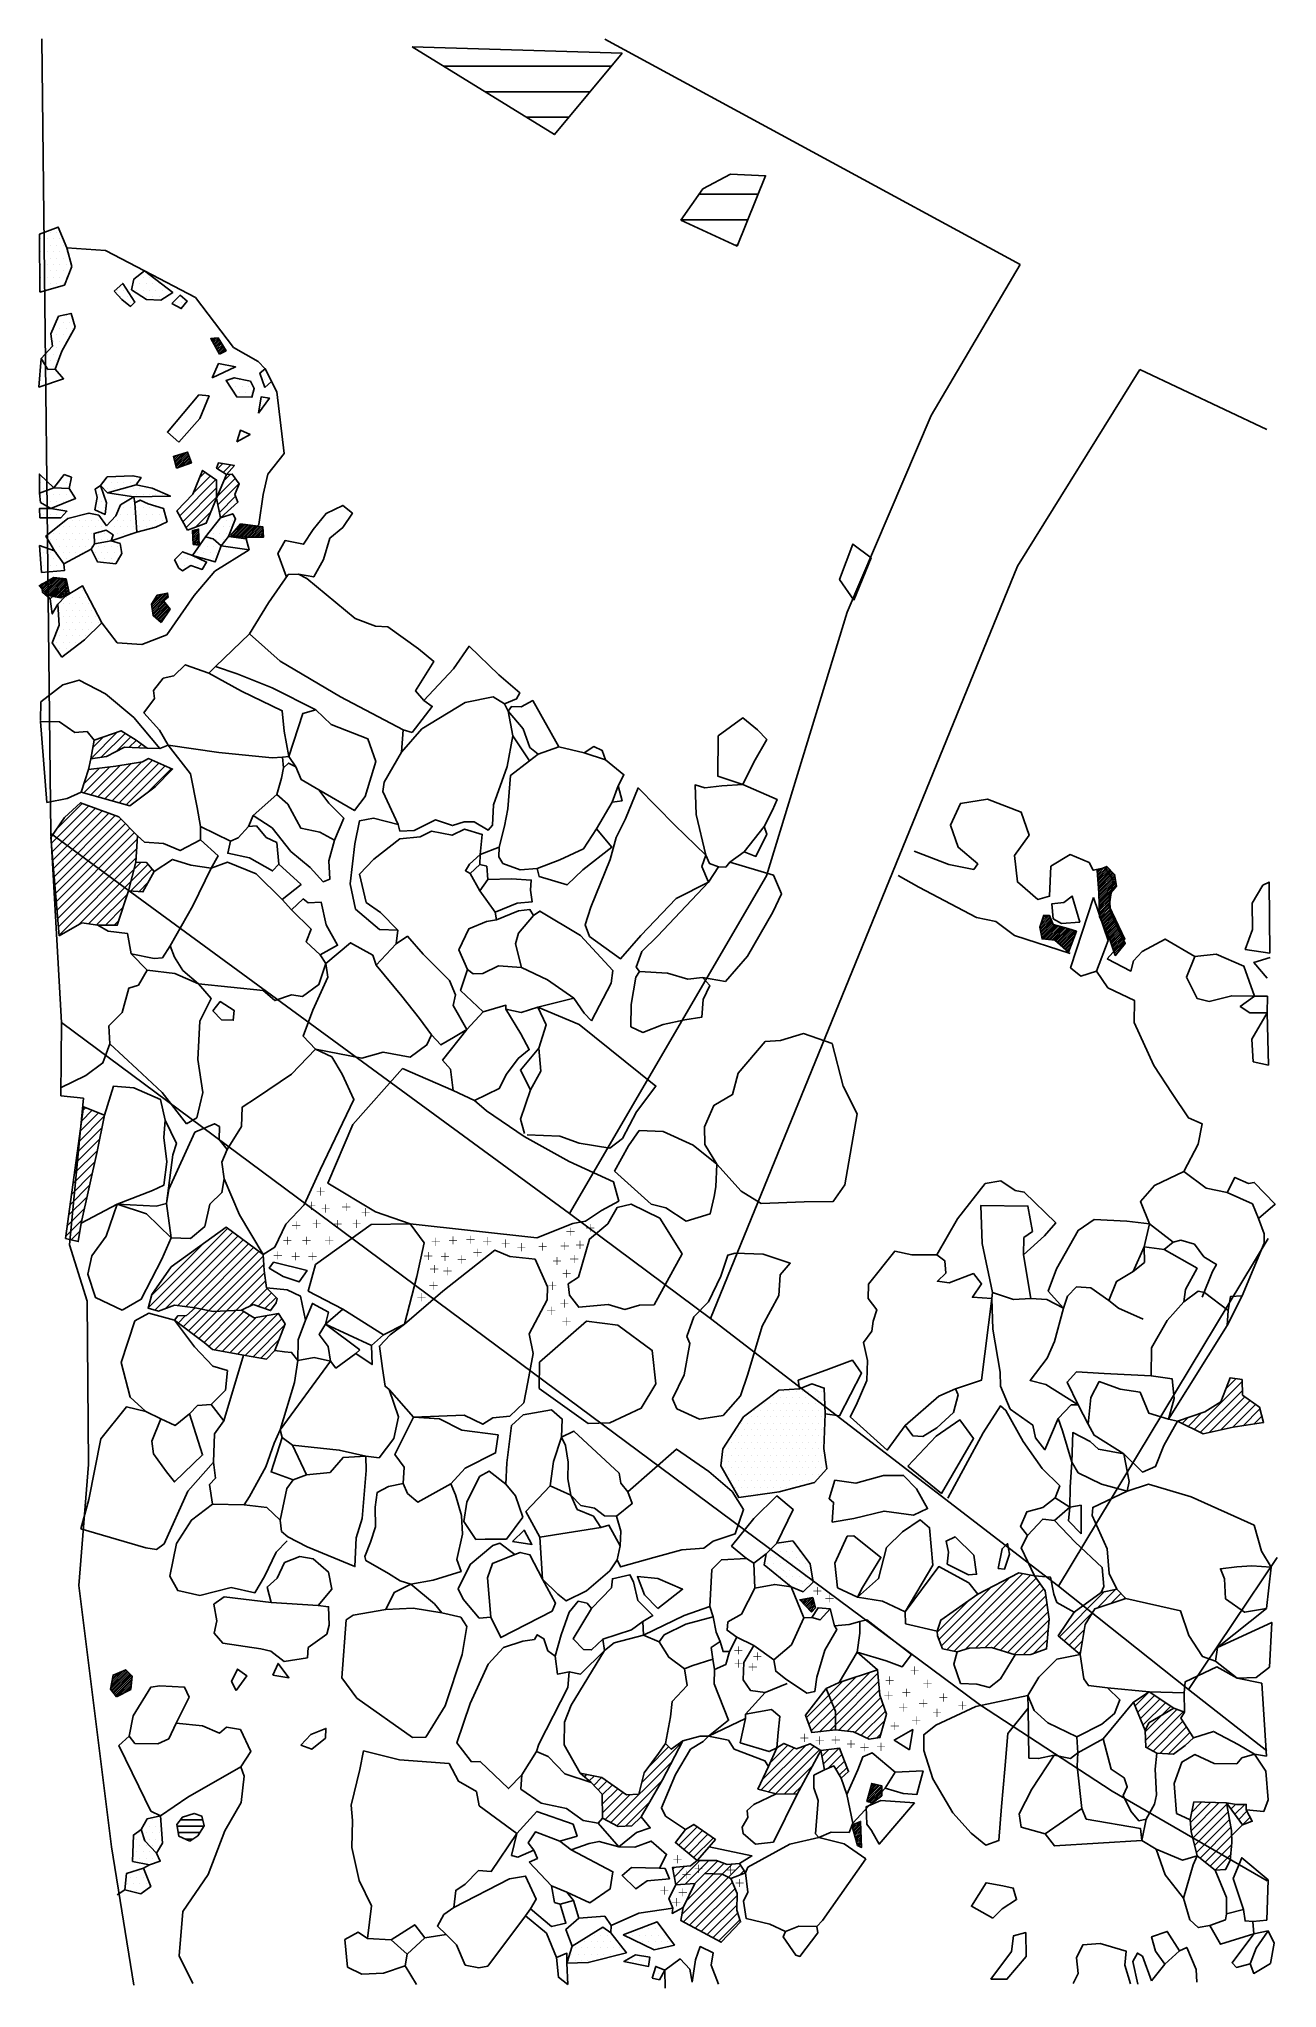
# Model space of a CAD drawing. Header units: metres. Extents: x -4.4 to -1.98, y -17.3 to -13.5.
import ezdxf

# ---------------------------------------------------------------- set-up
doc = ezdxf.new("R2010")
doc.units = ezdxf.units.M
doc.header["$LTSCALE"] = 25
doc.header["$MEASUREMENT"] = 0
doc.linetypes.add('STRICHPUNKTX2', pattern=[2, 1, -0.5, 0, -0.5])
doc.layers.get('0').update_dxf_attribs({"linetype": 'CONTINUOUS'})
for name, color, linetype in [('BEFUND', 1, 'CONTINUOUS'), ('BEFUNDSCHRAFF', 1, 'CONTINUOUS'), ('FEUER', 1, 'CONTINUOUS'), ('GRABUNGSGRENZE', 3, 'STRICHPUNKTX2'), ('KNOCHEN', 2, 'CONTINUOUS'), ('KNOCHENSCHRAFF', 2, 'CONTINUOUS'), ('STEINE', 4, 'CONTINUOUS'), ('STEINESCHRAFF', 4, 'CONTINUOUS')]:
    doc.layers.add(name, color=color, linetype=linetype)

# ---------------------------------------------------------------- blocks, each defined once
blk = doc.blocks.new('*X1')
at = {"color": 0}
for p, q in [((-214.11, -1621.25), (-204.77, -1611.91)), ((-212.92, -1621.83), (-204.71, -1613.62)), ((-207.92, -1613.3), (-205.97, -1611.34)), ((-211.16, -1621.84), (-204.2, -1614.87)), ((-208.9, -1621.35), (-203.17, -1615.62)), ((-206.65, -1620.86), (-202.15, -1616.36)), ((-204.55, -1620.53), (-201.28, -1617.26)), ((-216.48, -1620.08), (-215.36, -1618.96)), ((-215.29, -1620.67), (-212.66, -1618.03)), ((-202.47, -1620.21), (-200.91, -1618.65)), ((-263.47, -1663.54), (-250.03, -1650.1)), ((-262.43, -1664.27), (-247.56, -1649.4)), ((-260.97, -1664.58), (-246.09, -1649.69)), ((-258.86, -1664.23), (-244.95, -1650.32)), ((-256.81, -1663.95), (-244.22, -1651.36)), ((-264.31, -1660.84), (-258.04, -1654.58)), ((-263.98, -1662.28), (-253.72, -1652.02)), ((-254.98, -1663.89), (-243.49, -1652.4)), ((-253.29, -1663.97), (-243.09, -1653.77)), ((-251.94, -1664.38), (-242.87, -1655.32)), ((-240.45, -1661.74), (-231.67, -1652.96)), ((-233.08, -1656.13), (-229.46, -1652.51)), ((-230.42, -1655.24), (-228.45, -1653.27)), ((-227.76, -1654.35), (-227.56, -1654.15)), ((-250.59, -1664.8), (-242.65, -1656.86)), ((-249.24, -1665.22), (-242.44, -1658.43)), ((-239.5, -1662.55), (-234.01, -1657.06)), ((-237.81, -1657.32), (-237.08, -1656.59)), ((-247.5, -1665.25), (-242.62, -1660.37)), ((-245.54, -1665.05), (-242.79, -1662.31)), ((-238.54, -1663.36), (-235.59, -1660.41)), ((-237.58, -1664.17), (-235.94, -1662.53)), ((-236.62, -1664.98), (-236.3, -1664.65)), ((-285.45, -1673.14), (-282.77, -1670.47)), ((-284.95, -1674.41), (-280.12, -1669.59)), ((-284.44, -1675.68), (-277.48, -1668.71)), ((-284.17, -1677.17), (-275.88, -1668.88)), ((-284.15, -1678.92), (-275.74, -1670.51)), ((-289.86, -1677.56), (-285.45, -1673.14)), ((-289.38, -1678.84), (-284.95, -1674.41)), ((-286.1, -1672.03), (-285.95, -1671.88)), ((-285.95, -1671.88), (-285.89, -1671.82)), ((-283.48, -1680.01), (-275.61, -1672.15)), ((-281.87, -1680.18), (-275.35, -1673.65)), ((-225.66, -1675.23), (-223.05, -1672.62)), ((-225.15, -1676.48), (-221.87, -1673.21)), ((-224.63, -1677.74), (-220.81, -1673.91)), ((-224.12, -1678.99), (-219.74, -1674.62)), ((-288.89, -1680.12), (-284.44, -1675.68)), ((-287.29, -1680.29), (-284.17, -1677.17)), ((-280.36, -1680.43), (-274.88, -1674.95)), ((-279.15, -1680.99), (-274.42, -1676.26)), ((-277.95, -1681.56), (-274.58, -1678.19)), ((-223.67, -1680.31), (-220.42, -1677.06)), ((-223.62, -1682.02), (-217.52, -1675.92)), ((-223.29, -1683.47), (-216.24, -1676.42)), ((-222.15, -1684.1), (-216.31, -1678.25)), ((-220.42, -1677.06), (-218.68, -1675.32)), ((-322.04, -1690.29), (-314.14, -1682.39)), ((-285.3, -1680.07), (-284.15, -1678.92)), ((-276.15, -1681.53), (-275.27, -1680.64)), ((-220.81, -1684.52), (-215.62, -1679.33)), ((-219.15, -1684.63), (-214.94, -1680.42)), ((-328.01, -1698.03), (-316.06, -1686.08)), ((-320.76, -1687.25), (-316.75, -1683.23)), ((-298.66, -1691.66), (-289.95, -1682.95)), ((-298.46, -1689.69), (-292.23, -1683.46)), ((-297.27, -1692.04), (-288.36, -1683.13)), ((-296.89, -1686.35), (-293.46, -1682.93)), ((-295.88, -1692.42), (-287.28, -1683.81)), ((-286.82, -1685.13), (-285.46, -1683.77)), ((-286.54, -1686.61), (-283.44, -1683.52)), ((-285.57, -1687.41), (-282.9, -1684.74)), ((-284.08, -1687.68), (-282.41, -1686.01)), ((-333.21, -1689.09), (-332.77, -1688.65)), ((-332.26, -1689.91), (-331.31, -1688.95)), ((-331.36, -1690.77), (-329.84, -1689.25)), ((-330.48, -1691.66), (-328.79, -1689.97)), ((-326.86, -1698.65), (-318, -1689.79)), ((-294.17, -1692.47), (-288.65, -1686.95)), ((-283.42, -1688.79), (-281.91, -1687.29)), ((-329.7, -1692.64), (-327.74, -1690.69)), ((-329.68, -1694.4), (-326.7, -1691.42)), ((-329.66, -1696.15), (-325.66, -1692.14)), ((-329.16, -1697.41), (-324.34, -1692.59)), ((-292.43, -1692.5), (-290.7, -1690.77)), ((-325.17, -1698.73), (-320.43, -1693.98)), ((-214.84, -1698), (-210.93, -1694.09)), ((-214.7, -1699.63), (-209.21, -1694.13)), ((-214.58, -1695.97), (-212.66, -1694.05)), ((-214.38, -1701.07), (-207.76, -1694.45)), ((-214.03, -1702.49), (-207.49, -1695.95)), ((-213.68, -1703.91), (-207.23, -1697.45)), ((-211.99, -1705.75), (-203.2, -1696.97)), ((-207.67, -1694.36), (-207.52, -1694.21)), ((-206.92, -1695.38), (-205.99, -1694.45)), ((-206.17, -1696.4), (-204.25, -1694.48)), ((-205.42, -1697.42), (-203.81, -1695.81)), ((-314.77, -1702.47), (-311.17, -1698.86)), ((-313.8, -1703.27), (-310.13, -1699.59)), ((-312.83, -1704.06), (-309.09, -1700.32)), ((-311.86, -1704.86), (-308.05, -1701.05)), ((-212.98, -1704.97), (-206.96, -1698.95)), ((-211, -1706.53), (-206.79, -1702.32)), ((-210, -1707.3), (-206.95, -1704.25)), ((-315.9, -1707.14), (-315.51, -1706.74)), ((-315.62, -1708.62), (-313.57, -1706.57)), ((-315.33, -1710.1), (-310.65, -1705.42)), ((-314.17, -1716.01), (-306.29, -1708.12)), ((-313.84, -1717.44), (-305.08, -1708.69)), ((-313.54, -1710.07), (-308.91, -1705.45)), ((-313.33, -1713.4), (-307.99, -1708.06)), ((-311.64, -1709.95), (-307.23, -1705.54)), ((-307.99, -1708.06), (-305.94, -1706.01)), ((-306.29, -1708.12), (-304.31, -1706.15)), ((-305.08, -1708.69), (-302.74, -1706.35)), ((-302.93, -1708.31), (-302.05, -1707.43)), ((-208.14, -1707.2), (-207.81, -1706.87)), ((-312.69, -1718.06), (-304.28, -1709.65)), ((-311.54, -1718.68), (-303.76, -1710.9)), ((-310.39, -1719.3), (-303.36, -1712.27)), ((-309.24, -1719.91), (-303.39, -1714.07)), ((-308.09, -1720.53), (-303.24, -1715.69)), ((-306.94, -1721.15), (-302.82, -1717.04))]:
    blk.add_line(p, q, dxfattribs=at)
blk = doc.blocks.new('*X2')
at = {"color": 0}
for p, q in [((-431.98, -1565.12), (-426.96, -1560.1)), ((-431.7, -1563.07), (-428.06, -1559.43)), ((-431.42, -1561.03), (-429.32, -1558.92)), ((-431.15, -1558.98), (-430.57, -1558.41)), ((-432.25, -1567.16), (-427.41, -1562.32)), ((-432.81, -1571.25), (-428.31, -1566.75)), ((-432.53, -1569.21), (-427.86, -1564.54)), ((-433.36, -1575.34), (-429.32, -1571.3)), ((-433.09, -1573.3), (-428.81, -1569.02)), ((-433.92, -1579.43), (-430.33, -1575.85)), ((-433.64, -1577.38), (-429.83, -1573.57)), ((-434.19, -1581.47), (-430.84, -1578.12)), ((-434.47, -1583.52), (-431.35, -1580.4)), ((-433.42, -1584.24), (-431.72, -1582.53)), ((-418.39, -1597.49), (-402.88, -1581.98)), ((-417.07, -1597.94), (-401.86, -1582.73)), ((-417.67, -1595), (-407.66, -1584.99)), ((-415, -1597.63), (-400.85, -1583.48)), ((-412.68, -1597.09), (-399.83, -1584.24)), ((-411.11, -1597.29), (-398.82, -1584.99)), ((-409.54, -1597.48), (-397.8, -1585.74)), ((-408.04, -1597.75), (-396.79, -1586.49)), ((-406.55, -1598.03), (-395.94, -1587.41)), ((-404.92, -1598.16), (-395.83, -1589.07)), ((-403.09, -1598.1), (-395.69, -1590.7)), ((-401.26, -1598.03), (-395.48, -1592.26)), ((-398.69, -1597.24), (-395.16, -1593.71)), ((-396.88, -1597.19), (-394.28, -1594.59)), ((-411.52, -1601.23), (-408.04, -1597.75)), ((-410.51, -1601.98), (-406.55, -1598.03)), ((-409.49, -1602.74), (-404.92, -1598.16)), ((-408.48, -1603.49), (-403.09, -1598.1)), ((-407.47, -1604.25), (-401.26, -1598.03)), ((-406.53, -1605.08), (-399.71, -1598.25)), ((-400.92, -1606.54), (-393.01, -1598.63)), ((-395.58, -1597.66), (-393.4, -1595.48)), ((-412.53, -1600.47), (-411.07, -1599.01)), ((-405.43, -1605.75), (-398.61, -1598.92)), ((-403.93, -1606.01), (-397.32, -1599.4)), ((-402.43, -1606.28), (-395.17, -1599.02)), ((-399.42, -1606.8), (-392.26, -1599.64)), ((-397.91, -1607.06), (-391.77, -1600.92)), ((-396.4, -1607.32), (-392.85, -1603.77))]:
    blk.add_line(p, q, dxfattribs=at)
blk = doc.blocks.new('*X3')
at = {"color": 0}
for p, q in [((-408.37, -1435.44), (-407.24, -1434.32)), ((-404.83, -1433.67), (-403.79, -1432.63)), ((-403.75, -1434.36), (-402.27, -1432.88)), ((-403.57, -1435.95), (-402.34, -1434.71)), ((-412.22, -1442.83), (-405.15, -1435.76)), ((-411.6, -1443.97), (-405.02, -1437.39)), ((-409.58, -1438.42), (-406.2, -1435.04)), ((-404.85, -1438.99), (-401.36, -1435.5)), ((-404.77, -1440.68), (-400.62, -1436.53)), ((-410.97, -1445.12), (-405.02, -1439.16)), ((-409.18, -1445.1), (-406.12, -1442.03)), ((-404.47, -1442.15), (-401.32, -1439)), ((-429.6, -1490.26), (-424.37, -1485.03)), ((-429.2, -1488.09), (-427.12, -1486.01)), ((-427.54, -1489.97), (-422.88, -1485.31)), ((-424.65, -1488.85), (-421.8, -1486)), ((-422.07, -1488.04), (-420.72, -1486.69)), ((-420.38, -1488.12), (-419.69, -1487.42)), ((-418.7, -1488.2), (-418.66, -1488.16)), ((-430.97, -1496.93), (-425.89, -1491.85)), ((-430.97, -1495.16), (-427.9, -1492.1)), ((-429.59, -1497.32), (-423.84, -1491.57)), ((-428.21, -1497.7), (-421.72, -1491.22)), ((-426.82, -1498.09), (-419.6, -1490.87)), ((-425.44, -1498.48), (-417.55, -1490.58)), ((-424.06, -1498.86), (-416.31, -1491.12)), ((-422.68, -1499.25), (-415.08, -1491.65)), ((-430.12, -1492.55), (-429.92, -1492.34)), ((-418.58, -1496.92), (-413.84, -1492.18)), ((-437.3, -1506.8), (-429.97, -1499.47)), ((-436.35, -1504.08), (-431.26, -1499)), ((-437.16, -1508.43), (-428.68, -1499.95)), ((-437.02, -1510.06), (-427.39, -1500.42)), ((-436.88, -1511.68), (-426.1, -1500.9)), ((-436.74, -1513.31), (-424.81, -1501.38)), ((-436.6, -1514.94), (-423.7, -1502.04)), ((-436.46, -1516.56), (-422.82, -1502.93)), ((-436.32, -1518.19), (-421.94, -1503.81)), ((-436.18, -1519.82), (-421.06, -1504.7)), ((-436.04, -1521.44), (-420.5, -1505.91)), ((-435.9, -1523.07), (-420.63, -1507.81)), ((-435.75, -1524.7), (-420.77, -1509.71)), ((-421.74, -1514.22), (-418.4, -1510.88)), ((-421.17, -1511.88), (-419.78, -1510.49)), ((-431.97, -1522.68), (-421.17, -1511.88)), ((-430.03, -1522.51), (-421.74, -1514.22)), ((-421.86, -1516.11), (-417.6, -1511.85)), ((-420.22, -1516.23), (-418.31, -1514.33)), ((-428.47, -1522.71), (-422.38, -1516.63)), ((-426.75, -1522.77), (-423.27, -1519.28)), ((-425.01, -1522.79), (-424.15, -1521.94))]:
    blk.add_line(p, q, dxfattribs=at)
blk = doc.blocks.new('LB')
at = {"layer": 'FEUER', "const_width": 0.1}
for points in [[(0, 0), (0, -1.6)], [(-0.8, -0.8), (0.8, -0.8)]]:
    blk.add_lwpolyline(points, dxfattribs=at)
blk = doc.blocks.new('*X5')
at = {"color": 0}
for p, q in [((-386.875, -1681.25), (-386.875, -1681.25)), ((-385.625, -1681.25), (-385.625, -1681.25)), ((-384.375, -1681.25), (-384.375, -1681.25)), ((-383.75, -1680), (-383.75, -1680)), ((-387.5, -1682.5), (-387.5, -1682.5)), ((-386.25, -1682.5), (-386.25, -1682.5)), ((-385, -1682.5), (-385, -1682.5)), ((-417.5, -1697.5), (-417.5, -1697.5)), ((-416.25, -1697.5), (-416.25, -1697.5)), ((-420.625, -1701.25), (-420.625, -1701.25)), ((-420, -1700), (-420, -1700)), ((-419.375, -1698.75), (-419.375, -1698.75)), ((-419.375, -1701.25), (-419.375, -1701.25)), ((-418.75, -1700), (-418.75, -1700)), ((-418.125, -1698.75), (-418.125, -1698.75)), ((-418.125, -1701.25), (-418.125, -1701.25)), ((-417.5, -1700), (-417.5, -1700)), ((-416.875, -1698.75), (-416.875, -1698.75)), ((-416.875, -1701.25), (-416.875, -1701.25)), ((-416.25, -1700), (-416.25, -1700)), ((-415.625, -1701.25), (-415.625, -1701.25)), ((-421.25, -1702.5), (-421.25, -1702.5)), ((-421.25, -1705), (-421.25, -1705)), ((-420.625, -1703.75), (-420.625, -1703.75)), ((-420, -1702.5), (-420, -1702.5)), ((-420, -1705), (-420, -1705)), ((-419.375, -1703.75), (-419.375, -1703.75)), ((-418.75, -1702.5), (-418.75, -1702.5)), ((-418.75, -1705), (-418.75, -1705)), ((-418.125, -1703.75), (-418.125, -1703.75)), ((-417.5, -1702.5), (-417.5, -1702.5)), ((-417.5, -1705), (-417.5, -1705)), ((-416.875, -1703.75), (-416.875, -1703.75)), ((-416.25, -1702.5), (-416.25, -1702.5)), ((-421.875, -1708.75), (-421.875, -1708.75)), ((-420.625, -1708.75), (-420.625, -1708.75)), ((-420, -1707.5), (-420, -1707.5)), ((-419.375, -1708.75), (-419.375, -1708.75)), ((-418.125, -1706.25), (-418.125, -1706.25)), ((-422.5, -1710), (-422.5, -1710)), ((-421.875, -1711.25), (-421.875, -1711.25)), ((-421.25, -1710), (-421.25, -1710)), ((-420.625, -1711.25), (-420.625, -1711.25)), ((-420, -1710), (-420, -1710)), ((-419.375, -1711.25), (-419.375, -1711.25)), ((-418.75, -1710), (-418.75, -1710)), ((-331.25, -1720), (-331.25, -1720)), ((-330, -1720), (-330, -1720)), ((-329.375, -1718.75), (-329.375, -1718.75)), ((-328.75, -1720), (-328.75, -1720)), ((-325, -1720), (-325, -1720)), ((-323.75, -1720), (-323.75, -1720)), ((-322.5, -1720), (-322.5, -1720)), ((-321.875, -1718.75), (-321.875, -1718.75)), ((-321.25, -1720), (-321.25, -1720)), ((-320.625, -1718.75), (-320.625, -1718.75)), ((-320, -1720), (-320, -1720)), ((-319.375, -1718.75), (-319.375, -1718.75)), ((-318.75, -1720), (-318.75, -1720)), ((-318.125, -1718.75), (-318.125, -1718.75)), ((-317.5, -1720), (-317.5, -1720)), ((-335.625, -1723.75), (-335.625, -1723.75)), ((-335, -1722.5), (-335, -1722.5)), ((-334.375, -1723.75), (-334.375, -1723.75)), ((-333.75, -1722.5), (-333.75, -1722.5)), ((-333.125, -1721.25), (-333.125, -1721.25)), ((-333.125, -1723.75), (-333.125, -1723.75)), ((-332.5, -1722.5), (-332.5, -1722.5)), ((-331.875, -1721.25), (-331.875, -1721.25)), ((-331.875, -1723.75), (-331.875, -1723.75)), ((-331.25, -1722.5), (-331.25, -1722.5)), ((-330.625, -1721.25), (-330.625, -1721.25)), ((-330.625, -1723.75), (-330.625, -1723.75)), ((-330, -1722.5), (-330, -1722.5)), ((-329.375, -1721.25), (-329.375, -1721.25)), ((-329.375, -1723.75), (-329.375, -1723.75)), ((-328.75, -1722.5), (-328.75, -1722.5)), ((-328.125, -1721.25), (-328.125, -1721.25)), ((-328.125, -1723.75), (-328.125, -1723.75)), ((-327.5, -1722.5), (-327.5, -1722.5)), ((-326.875, -1721.25), (-326.875, -1721.25)), ((-326.875, -1723.75), (-326.875, -1723.75)), ((-326.25, -1722.5), (-326.25, -1722.5)), ((-321.875, -1721.25), (-321.875, -1721.25)), ((-320.625, -1721.25), (-320.625, -1721.25)), ((-320, -1722.5), (-320, -1722.5)), ((-319.375, -1721.25), (-319.375, -1721.25)), ((-318.75, -1722.5), (-318.75, -1722.5)), ((-318.125, -1721.25), (-318.125, -1721.25)), ((-316.875, -1721.25), (-316.875, -1721.25)), ((-336.25, -1725), (-336.25, -1725)), ((-335, -1725), (-335, -1725)), ((-333.75, -1725), (-333.75, -1725)), ((-332.5, -1725), (-332.5, -1725)), ((-331.25, -1725), (-331.25, -1725)), ((-325, -1725), (-325, -1725)), ((-323.75, -1725), (-323.75, -1725)), ((-322.5, -1725), (-322.5, -1725)), ((-321.25, -1725), (-321.25, -1725)), ((-318.75, -1727.5), (-318.75, -1727.5))]:
    blk.add_line(p, q, dxfattribs=at)
blk = doc.blocks.new('*X6')
at = {"color": 0}
for p, q in [((-294.375, -1613.75), (-294.375, -1613.75)), ((-293.125, -1613.75), (-293.125, -1613.75)), ((-291.875, -1613.75), (-291.875, -1613.75)), ((-290.625, -1613.75), (-290.625, -1613.75)), ((-289.375, -1613.75), (-289.375, -1613.75)), ((-288.75, -1612.5), (-288.75, -1612.5)), ((-288.125, -1613.75), (-288.125, -1613.75)), ((-286.875, -1613.75), (-286.875, -1613.75)), ((-300, -1617.5), (-300, -1617.5)), ((-298.75, -1617.5), (-298.75, -1617.5)), ((-298.125, -1616.25), (-298.125, -1616.25)), ((-297.5, -1617.5), (-297.5, -1617.5)), ((-296.875, -1616.25), (-296.875, -1616.25)), ((-296.25, -1615), (-296.25, -1615)), ((-296.25, -1617.5), (-296.25, -1617.5)), ((-295.625, -1616.25), (-295.625, -1616.25)), ((-295, -1615), (-295, -1615)), ((-295, -1617.5), (-295, -1617.5)), ((-294.375, -1616.25), (-294.375, -1616.25)), ((-293.75, -1615), (-293.75, -1615)), ((-293.75, -1617.5), (-293.75, -1617.5)), ((-293.125, -1616.25), (-293.125, -1616.25)), ((-292.5, -1615), (-292.5, -1615)), ((-292.5, -1617.5), (-292.5, -1617.5)), ((-291.875, -1616.25), (-291.875, -1616.25)), ((-291.25, -1615), (-291.25, -1615)), ((-291.25, -1617.5), (-291.25, -1617.5)), ((-290.625, -1616.25), (-290.625, -1616.25)), ((-290, -1615), (-290, -1615)), ((-290, -1617.5), (-290, -1617.5)), ((-289.375, -1616.25), (-289.375, -1616.25)), ((-288.75, -1615), (-288.75, -1615)), ((-288.75, -1617.5), (-288.75, -1617.5)), ((-288.125, -1616.25), (-288.125, -1616.25)), ((-287.5, -1615), (-287.5, -1615)), ((-287.5, -1617.5), (-287.5, -1617.5)), ((-286.875, -1616.25), (-286.875, -1616.25)), ((-286.25, -1617.5), (-286.25, -1617.5)), ((-303.125, -1621.25), (-303.125, -1621.25)), ((-302.5, -1620), (-302.5, -1620)), ((-301.875, -1618.75), (-301.875, -1618.75)), ((-301.875, -1621.25), (-301.875, -1621.25)), ((-301.25, -1620), (-301.25, -1620)), ((-300.625, -1618.75), (-300.625, -1618.75)), ((-300.625, -1621.25), (-300.625, -1621.25)), ((-300, -1620), (-300, -1620)), ((-299.375, -1618.75), (-299.375, -1618.75)), ((-299.375, -1621.25), (-299.375, -1621.25)), ((-298.75, -1620), (-298.75, -1620)), ((-298.125, -1618.75), (-298.125, -1618.75)), ((-298.125, -1621.25), (-298.125, -1621.25)), ((-297.5, -1620), (-297.5, -1620)), ((-296.875, -1618.75), (-296.875, -1618.75)), ((-296.875, -1621.25), (-296.875, -1621.25)), ((-296.25, -1620), (-296.25, -1620)), ((-295.625, -1618.75), (-295.625, -1618.75)), ((-295.625, -1621.25), (-295.625, -1621.25)), ((-295, -1620), (-295, -1620)), ((-294.375, -1618.75), (-294.375, -1618.75)), ((-294.375, -1621.25), (-294.375, -1621.25)), ((-293.75, -1620), (-293.75, -1620)), ((-293.125, -1618.75), (-293.125, -1618.75)), ((-293.125, -1621.25), (-293.125, -1621.25)), ((-292.5, -1620), (-292.5, -1620)), ((-291.875, -1618.75), (-291.875, -1618.75)), ((-291.875, -1621.25), (-291.875, -1621.25)), ((-291.25, -1620), (-291.25, -1620)), ((-290.625, -1618.75), (-290.625, -1618.75)), ((-290.625, -1621.25), (-290.625, -1621.25)), ((-290, -1620), (-290, -1620)), ((-289.375, -1618.75), (-289.375, -1618.75)), ((-289.375, -1621.25), (-289.375, -1621.25)), ((-288.75, -1620), (-288.75, -1620)), ((-288.125, -1618.75), (-288.125, -1618.75)), ((-288.125, -1621.25), (-288.125, -1621.25)), ((-287.5, -1620), (-287.5, -1620)), ((-286.875, -1618.75), (-286.875, -1618.75)), ((-286.875, -1621.25), (-286.875, -1621.25)), ((-305, -1625), (-305, -1625)), ((-304.375, -1623.75), (-304.375, -1623.75)), ((-303.75, -1622.5), (-303.75, -1622.5)), ((-303.75, -1625), (-303.75, -1625)), ((-303.125, -1623.75), (-303.125, -1623.75)), ((-302.5, -1622.5), (-302.5, -1622.5)), ((-302.5, -1625), (-302.5, -1625)), ((-301.875, -1623.75), (-301.875, -1623.75)), ((-301.25, -1622.5), (-301.25, -1622.5)), ((-301.25, -1625), (-301.25, -1625)), ((-300.625, -1623.75), (-300.625, -1623.75)), ((-300, -1622.5), (-300, -1622.5)), ((-300, -1625), (-300, -1625)), ((-299.375, -1623.75), (-299.375, -1623.75)), ((-298.75, -1622.5), (-298.75, -1622.5)), ((-298.75, -1625), (-298.75, -1625)), ((-298.125, -1623.75), (-298.125, -1623.75)), ((-297.5, -1622.5), (-297.5, -1622.5)), ((-297.5, -1625), (-297.5, -1625)), ((-296.875, -1623.75), (-296.875, -1623.75)), ((-296.25, -1622.5), (-296.25, -1622.5)), ((-296.25, -1625), (-296.25, -1625)), ((-295.625, -1623.75), (-295.625, -1623.75)), ((-295, -1622.5), (-295, -1622.5)), ((-295, -1625), (-295, -1625)), ((-294.375, -1623.75), (-294.375, -1623.75)), ((-293.75, -1622.5), (-293.75, -1622.5)), ((-293.75, -1625), (-293.75, -1625)), ((-293.125, -1623.75), (-293.125, -1623.75)), ((-292.5, -1622.5), (-292.5, -1622.5)), ((-292.5, -1625), (-292.5, -1625)), ((-291.875, -1623.75), (-291.875, -1623.75)), ((-291.25, -1622.5), (-291.25, -1622.5)), ((-291.25, -1625), (-291.25, -1625)), ((-290.625, -1623.75), (-290.625, -1623.75)), ((-290, -1622.5), (-290, -1622.5)), ((-290, -1625), (-290, -1625)), ((-289.375, -1623.75), (-289.375, -1623.75)), ((-288.75, -1622.5), (-288.75, -1622.5)), ((-288.75, -1625), (-288.75, -1625)), ((-288.125, -1623.75), (-288.125, -1623.75)), ((-287.5, -1622.5), (-287.5, -1622.5)), ((-287.5, -1625), (-287.5, -1625)), ((-286.875, -1623.75), (-286.875, -1623.75)), ((-306.25, -1627.5), (-306.25, -1627.5)), ((-305.625, -1626.25), (-305.625, -1626.25)), ((-305.625, -1628.75), (-305.625, -1628.75)), ((-305, -1627.5), (-305, -1627.5)), ((-304.375, -1626.25), (-304.375, -1626.25)), ((-304.375, -1628.75), (-304.375, -1628.75)), ((-303.75, -1627.5), (-303.75, -1627.5)), ((-303.125, -1626.25), (-303.125, -1626.25)), ((-303.125, -1628.75), (-303.125, -1628.75)), ((-302.5, -1627.5), (-302.5, -1627.5)), ((-301.875, -1626.25), (-301.875, -1626.25)), ((-301.875, -1628.75), (-301.875, -1628.75)), ((-301.25, -1627.5), (-301.25, -1627.5)), ((-300.625, -1626.25), (-300.625, -1626.25)), ((-300.625, -1628.75), (-300.625, -1628.75)), ((-300, -1627.5), (-300, -1627.5)), ((-299.375, -1626.25), (-299.375, -1626.25)), ((-299.375, -1628.75), (-299.375, -1628.75)), ((-298.75, -1627.5), (-298.75, -1627.5)), ((-298.125, -1626.25), (-298.125, -1626.25)), ((-298.125, -1628.75), (-298.125, -1628.75)), ((-297.5, -1627.5), (-297.5, -1627.5)), ((-296.875, -1626.25), (-296.875, -1626.25)), ((-296.875, -1628.75), (-296.875, -1628.75)), ((-296.25, -1627.5), (-296.25, -1627.5)), ((-295.625, -1626.25), (-295.625, -1626.25)), ((-295.625, -1628.75), (-295.625, -1628.75)), ((-295, -1627.5), (-295, -1627.5)), ((-294.375, -1626.25), (-294.375, -1626.25)), ((-294.375, -1628.75), (-294.375, -1628.75)), ((-293.75, -1627.5), (-293.75, -1627.5)), ((-293.125, -1626.25), (-293.125, -1626.25)), ((-293.125, -1628.75), (-293.125, -1628.75)), ((-292.5, -1627.5), (-292.5, -1627.5)), ((-291.875, -1626.25), (-291.875, -1626.25)), ((-291.875, -1628.75), (-291.875, -1628.75)), ((-291.25, -1627.5), (-291.25, -1627.5)), ((-290.625, -1626.25), (-290.625, -1626.25)), ((-290.625, -1628.75), (-290.625, -1628.75)), ((-290, -1627.5), (-290, -1627.5)), ((-289.375, -1626.25), (-289.375, -1626.25)), ((-289.375, -1628.75), (-289.375, -1628.75)), ((-288.75, -1627.5), (-288.75, -1627.5)), ((-288.125, -1626.25), (-288.125, -1626.25)), ((-288.125, -1628.75), (-288.125, -1628.75)), ((-287.5, -1627.5), (-287.5, -1627.5)), ((-286.875, -1626.25), (-286.875, -1626.25)), ((-286.875, -1628.75), (-286.875, -1628.75)), ((-286.25, -1627.5), (-286.25, -1627.5)), ((-305, -1630), (-305, -1630)), ((-304.375, -1631.25), (-304.375, -1631.25)), ((-303.75, -1630), (-303.75, -1630)), ((-303.75, -1632.5), (-303.75, -1632.5)), ((-303.125, -1631.25), (-303.125, -1631.25)), ((-302.5, -1630), (-302.5, -1630)), ((-302.5, -1632.5), (-302.5, -1632.5)), ((-301.875, -1631.25), (-301.875, -1631.25)), ((-301.25, -1630), (-301.25, -1630)), ((-301.25, -1632.5), (-301.25, -1632.5)), ((-300.625, -1631.25), (-300.625, -1631.25)), ((-300, -1630), (-300, -1630)), ((-300, -1632.5), (-300, -1632.5)), ((-299.375, -1631.25), (-299.375, -1631.25)), ((-298.75, -1630), (-298.75, -1630)), ((-298.75, -1632.5), (-298.75, -1632.5)), ((-298.125, -1631.25), (-298.125, -1631.25)), ((-297.5, -1630), (-297.5, -1630)), ((-297.5, -1632.5), (-297.5, -1632.5)), ((-296.875, -1631.25), (-296.875, -1631.25)), ((-296.25, -1630), (-296.25, -1630)), ((-296.25, -1632.5), (-296.25, -1632.5)), ((-295.625, -1631.25), (-295.625, -1631.25)), ((-295, -1630), (-295, -1630)), ((-295, -1632.5), (-295, -1632.5)), ((-294.375, -1631.25), (-294.375, -1631.25)), ((-293.75, -1630), (-293.75, -1630)), ((-293.75, -1632.5), (-293.75, -1632.5)), ((-293.125, -1631.25), (-293.125, -1631.25)), ((-292.5, -1630), (-292.5, -1630)), ((-292.5, -1632.5), (-292.5, -1632.5)), ((-291.875, -1631.25), (-291.875, -1631.25)), ((-291.25, -1630), (-291.25, -1630)), ((-290.625, -1631.25), (-290.625, -1631.25)), ((-290, -1630), (-290, -1630)), ((-289.375, -1631.25), (-289.375, -1631.25)), ((-288.75, -1630), (-288.75, -1630)), ((-288.125, -1631.25), (-288.125, -1631.25)), ((-287.5, -1630), (-287.5, -1630)), ((-303.125, -1633.75), (-303.125, -1633.75)), ((-301.875, -1633.75), (-301.875, -1633.75)), ((-300.625, -1633.75), (-300.625, -1633.75)), ((-299.375, -1633.75), (-299.375, -1633.75)), ((-298.125, -1633.75), (-298.125, -1633.75)), ((-295.625, -1643.75), (-295.625, -1643.75)), ((-294.375, -1643.75), (-294.375, -1643.75)), ((-293.125, -1643.75), (-293.125, -1643.75)), ((-297.5, -1647.5), (-297.5, -1647.5)), ((-296.875, -1646.25), (-296.875, -1646.25)), ((-296.25, -1645), (-296.25, -1645)), ((-296.25, -1647.5), (-296.25, -1647.5)), ((-295.625, -1646.25), (-295.625, -1646.25)), ((-295, -1645), (-295, -1645)), ((-295, -1647.5), (-295, -1647.5)), ((-294.375, -1646.25), (-294.375, -1646.25)), ((-293.75, -1645), (-293.75, -1645)), ((-293.75, -1647.5), (-293.75, -1647.5)), ((-293.125, -1646.25), (-293.125, -1646.25)), ((-292.5, -1645), (-292.5, -1645)), ((-292.5, -1647.5), (-292.5, -1647.5)), ((-291.875, -1646.25), (-291.875, -1646.25)), ((-291.25, -1645), (-291.25, -1645)), ((-291.25, -1647.5), (-291.25, -1647.5)), ((-290.625, -1646.25), (-290.625, -1646.25)), ((-290, -1647.5), (-290, -1647.5)), ((-295.625, -1648.75), (-295.625, -1648.75)), ((-295, -1650), (-295, -1650)), ((-294.375, -1648.75), (-294.375, -1648.75)), ((-293.75, -1650), (-293.75, -1650)), ((-293.125, -1648.75), (-293.125, -1648.75)), ((-293.125, -1651.25), (-293.125, -1651.25)), ((-292.5, -1650), (-292.5, -1650)), ((-291.875, -1648.75), (-291.875, -1648.75)), ((-291.875, -1651.25), (-291.875, -1651.25)), ((-291.25, -1650), (-291.25, -1650)), ((-290.625, -1648.75), (-290.625, -1648.75)), ((-290.625, -1651.25), (-290.625, -1651.25)), ((-290, -1650), (-290, -1650)), ((-289.375, -1648.75), (-289.375, -1648.75)), ((-289.375, -1651.25), (-289.375, -1651.25)), ((-288.75, -1650), (-288.75, -1650)), ((-291.25, -1652.5), (-291.25, -1652.5)), ((-290, -1652.5), (-290, -1652.5))]:
    blk.add_line(p, q, dxfattribs=at)
blk = doc.blocks.new('*X7')
at = {"color": 0}
for p, q in [((-439.375, -1388.75), (-439.375, -1388.75)), ((-438.125, -1388.75), (-438.125, -1388.75)), ((-437.5, -1387.5), (-437.5, -1387.5)), ((-436.875, -1388.75), (-436.875, -1388.75)), ((-436.25, -1387.5), (-436.25, -1387.5)), ((-435.625, -1388.75), (-435.625, -1388.75)), ((-439.375, -1391.25), (-439.375, -1391.25)), ((-438.75, -1390), (-438.75, -1390)), ((-438.75, -1392.5), (-438.75, -1392.5)), ((-438.125, -1391.25), (-438.125, -1391.25)), ((-437.5, -1390), (-437.5, -1390)), ((-437.5, -1392.5), (-437.5, -1392.5)), ((-436.875, -1391.25), (-436.875, -1391.25)), ((-436.25, -1390), (-436.25, -1390)), ((-436.25, -1392.5), (-436.25, -1392.5)), ((-435.625, -1391.25), (-435.625, -1391.25)), ((-435, -1390), (-435, -1390)), ((-435, -1392.5), (-435, -1392.5)), ((-434.375, -1391.25), (-434.375, -1391.25)), ((-433.75, -1392.5), (-433.75, -1392.5)), ((-439.375, -1393.75), (-439.375, -1393.75)), ((-439.375, -1396.25), (-439.375, -1396.25)), ((-438.75, -1395), (-438.75, -1395)), ((-438.125, -1393.75), (-438.125, -1393.75)), ((-438.125, -1396.25), (-438.125, -1396.25)), ((-437.5, -1395), (-437.5, -1395)), ((-436.875, -1393.75), (-436.875, -1393.75)), ((-436.875, -1396.25), (-436.875, -1396.25)), ((-436.25, -1395), (-436.25, -1395)), ((-435.625, -1393.75), (-435.625, -1393.75)), ((-435.625, -1396.25), (-435.625, -1396.25)), ((-435, -1395), (-435, -1395)), ((-434.375, -1393.75), (-434.375, -1393.75)), ((-434.375, -1396.25), (-434.375, -1396.25)), ((-433.75, -1395), (-433.75, -1395)), ((-420.625, -1396.25), (-420.625, -1396.25)), ((-419.375, -1396.25), (-419.375, -1396.25)), ((-418.125, -1396.25), (-418.125, -1396.25)), ((-439.375, -1398.75), (-439.375, -1398.75)), ((-438.75, -1397.5), (-438.75, -1397.5)), ((-437.5, -1397.5), (-437.5, -1397.5)), ((-436.25, -1397.5), (-436.25, -1397.5)), ((-435, -1397.5), (-435, -1397.5)), ((-424.375, -1398.75), (-424.375, -1398.75)), ((-423.75, -1400), (-423.75, -1400)), ((-423.125, -1398.75), (-423.125, -1398.75)), ((-422.5, -1400), (-422.5, -1400)), ((-421.25, -1397.5), (-421.25, -1397.5)), ((-420.625, -1398.75), (-420.625, -1398.75)), ((-420, -1397.5), (-420, -1397.5)), ((-419.375, -1398.75), (-419.375, -1398.75)), ((-418.75, -1397.5), (-418.75, -1397.5)), ((-418.75, -1400), (-418.75, -1400)), ((-418.125, -1398.75), (-418.125, -1398.75)), ((-417.5, -1397.5), (-417.5, -1397.5)), ((-417.5, -1400), (-417.5, -1400)), ((-416.875, -1398.75), (-416.875, -1398.75)), ((-416.25, -1397.5), (-416.25, -1397.5)), ((-416.25, -1400), (-416.25, -1400)), ((-415.625, -1398.75), (-415.625, -1398.75)), ((-415, -1400), (-415, -1400)), ((-414.375, -1398.75), (-414.375, -1398.75)), ((-434.375, -1403.75), (-434.375, -1403.75)), ((-421.875, -1401.25), (-421.875, -1401.25)), ((-413.125, -1401.25), (-413.125, -1401.25)), ((-411.875, -1401.25), (-411.875, -1401.25)), ((-436.875, -1406.25), (-436.875, -1406.25)), ((-436.25, -1405), (-436.25, -1405)), ((-436.25, -1407.5), (-436.25, -1407.5)), ((-435.625, -1406.25), (-435.625, -1406.25)), ((-435, -1405), (-435, -1405)), ((-435, -1407.5), (-435, -1407.5)), ((-434.375, -1406.25), (-434.375, -1406.25)), ((-433.75, -1405), (-433.75, -1405)), ((-433.75, -1407.5), (-433.75, -1407.5)), ((-433.125, -1406.25), (-433.125, -1406.25)), ((-438.125, -1411.25), (-438.125, -1411.25)), ((-436.875, -1408.75), (-436.875, -1408.75)), ((-436.875, -1411.25), (-436.875, -1411.25)), ((-436.25, -1410), (-436.25, -1410)), ((-435.625, -1408.75), (-435.625, -1408.75)), ((-435.625, -1411.25), (-435.625, -1411.25)), ((-435, -1410), (-435, -1410)), ((-434.375, -1408.75), (-434.375, -1408.75)), ((-438.75, -1412.5), (-438.75, -1412.5)), ((-438.125, -1413.75), (-438.125, -1413.75)), ((-437.5, -1412.5), (-437.5, -1412.5)), ((-436.875, -1413.75), (-436.875, -1413.75)), ((-436.25, -1412.5), (-436.25, -1412.5)), ((-396.25, -1415), (-396.25, -1415)), ((-401.875, -1416.25), (-401.875, -1416.25)), ((-401.25, -1417.5), (-401.25, -1417.5)), ((-400.625, -1416.25), (-400.625, -1416.25)), ((-400.625, -1418.75), (-400.625, -1418.75)), ((-400, -1417.5), (-400, -1417.5)), ((-399.375, -1418.75), (-399.375, -1418.75)), ((-398.75, -1417.5), (-398.75, -1417.5)), ((-398.125, -1418.75), (-398.125, -1418.75)), ((-395.625, -1416.25), (-395.625, -1416.25)), ((-396.25, -1420), (-396.25, -1420)), ((-395, -1420), (-395, -1420)), ((-400, -1427.5), (-400, -1427.5)), ((-439.375, -1436.25), (-439.375, -1436.25)), ((-439.375, -1438.75), (-439.375, -1438.75)), ((-438.75, -1437.5), (-438.75, -1437.5)), ((-438.125, -1436.25), (-438.125, -1436.25)), ((-438.125, -1438.75), (-438.125, -1438.75)), ((-437.5, -1437.5), (-437.5, -1437.5)), ((-436.875, -1438.75), (-436.875, -1438.75)), ((-436.25, -1437.5), (-436.25, -1437.5)), ((-435.625, -1436.25), (-435.625, -1436.25)), ((-435.625, -1438.75), (-435.625, -1438.75)), ((-435, -1437.5), (-435, -1437.5)), ((-434.375, -1436.25), (-434.375, -1436.25)), ((-434.375, -1438.75), (-434.375, -1438.75)), ((-433.125, -1438.75), (-433.125, -1438.75)), ((-428.125, -1438.75), (-428.125, -1438.75)), ((-427.5, -1437.5), (-427.5, -1437.5)), ((-426.875, -1436.25), (-426.875, -1436.25)), ((-426.25, -1437.5), (-426.25, -1437.5)), ((-425.625, -1436.25), (-425.625, -1436.25)), ((-425, -1437.5), (-425, -1437.5)), ((-424.375, -1436.25), (-424.375, -1436.25)), ((-423.75, -1437.5), (-423.75, -1437.5)), ((-423.125, -1436.25), (-423.125, -1436.25)), ((-423.125, -1438.75), (-423.125, -1438.75)), ((-422.5, -1437.5), (-422.5, -1437.5)), ((-421.875, -1436.25), (-421.875, -1436.25)), ((-421.875, -1438.75), (-421.875, -1438.75)), ((-421.25, -1437.5), (-421.25, -1437.5)), ((-420.625, -1436.25), (-420.625, -1436.25)), ((-420.625, -1438.75), (-420.625, -1438.75)), ((-420, -1437.5), (-420, -1437.5)), ((-419.375, -1438.75), (-419.375, -1438.75)), ((-418.75, -1437.5), (-418.75, -1437.5)), ((-418.125, -1438.75), (-418.125, -1438.75)), ((-417.5, -1437.5), (-417.5, -1437.5)), ((-416.875, -1438.75), (-416.875, -1438.75)), ((-415.625, -1438.75), (-415.625, -1438.75)), ((-438.75, -1440), (-438.75, -1440)), ((-438.75, -1442.5), (-438.75, -1442.5)), ((-437.5, -1440), (-437.5, -1440)), ((-437.5, -1442.5), (-437.5, -1442.5)), ((-436.25, -1440), (-436.25, -1440)), ((-436.25, -1442.5), (-436.25, -1442.5)), ((-435, -1440), (-435, -1440)), ((-435, -1442.5), (-435, -1442.5)), ((-430, -1442.5), (-430, -1442.5)), ((-428.125, -1441.25), (-428.125, -1441.25)), ((-427.5, -1440), (-427.5, -1440)), ((-426.875, -1441.25), (-426.875, -1441.25)), ((-423.75, -1442.5), (-423.75, -1442.5)), ((-423.125, -1441.25), (-423.125, -1441.25)), ((-422.5, -1440), (-422.5, -1440)), ((-422.5, -1442.5), (-422.5, -1442.5)), ((-421.875, -1441.25), (-421.875, -1441.25)), ((-421.25, -1440), (-421.25, -1440)), ((-421.25, -1442.5), (-421.25, -1442.5)), ((-420.625, -1441.25), (-420.625, -1441.25)), ((-420, -1440), (-420, -1440)), ((-420, -1442.5), (-420, -1442.5)), ((-419.375, -1441.25), (-419.375, -1441.25)), ((-418.75, -1442.5), (-418.75, -1442.5)), ((-418.125, -1441.25), (-418.125, -1441.25)), ((-417.5, -1442.5), (-417.5, -1442.5)), ((-416.875, -1441.25), (-416.875, -1441.25)), ((-416.25, -1442.5), (-416.25, -1442.5)), ((-436.875, -1446.25), (-436.875, -1446.25)), ((-435.625, -1446.25), (-435.625, -1446.25)), ((-435, -1445), (-435, -1445)), ((-434.375, -1443.75), (-434.375, -1443.75)), ((-434.375, -1446.25), (-434.375, -1446.25)), ((-433.75, -1445), (-433.75, -1445)), ((-433.125, -1443.75), (-433.125, -1443.75)), ((-433.125, -1446.25), (-433.125, -1446.25)), ((-432.5, -1445), (-432.5, -1445)), ((-431.875, -1443.75), (-431.875, -1443.75)), ((-431.875, -1446.25), (-431.875, -1446.25)), ((-431.25, -1445), (-431.25, -1445)), ((-430.625, -1443.75), (-430.625, -1443.75)), ((-430.625, -1446.25), (-430.625, -1446.25)), ((-430, -1445), (-430, -1445)), ((-429.375, -1443.75), (-429.375, -1443.75)), ((-429.375, -1446.25), (-429.375, -1446.25)), ((-428.75, -1445), (-428.75, -1445)), ((-428.125, -1443.75), (-428.125, -1443.75)), ((-428.125, -1446.25), (-428.125, -1446.25)), ((-427.5, -1445), (-427.5, -1445)), ((-426.875, -1446.25), (-426.875, -1446.25)), ((-426.25, -1445), (-426.25, -1445)), ((-425.625, -1446.25), (-425.625, -1446.25)), ((-425, -1445), (-425, -1445)), ((-424.375, -1443.75), (-424.375, -1443.75)), ((-424.375, -1446.25), (-424.375, -1446.25)), ((-423.75, -1445), (-423.75, -1445)), ((-423.125, -1443.75), (-423.125, -1443.75)), ((-423.125, -1446.25), (-423.125, -1446.25)), ((-422.5, -1445), (-422.5, -1445)), ((-421.875, -1443.75), (-421.875, -1443.75)), ((-421.875, -1446.25), (-421.875, -1446.25)), ((-421.25, -1445), (-421.25, -1445)), ((-420.625, -1443.75), (-420.625, -1443.75)), ((-420, -1445), (-420, -1445)), ((-419.375, -1443.75), (-419.375, -1443.75)), ((-418.75, -1445), (-418.75, -1445)), ((-418.125, -1443.75), (-418.125, -1443.75)), ((-417.5, -1445), (-417.5, -1445)), ((-416.875, -1443.75), (-416.875, -1443.75)), ((-415.625, -1443.75), (-415.625, -1443.75)), ((-405.625, -1446.25), (-405.625, -1446.25)), ((-405, -1445), (-405, -1445)), ((-404.375, -1443.75), (-404.375, -1443.75)), ((-404.375, -1446.25), (-404.375, -1446.25)), ((-403.75, -1445), (-403.75, -1445)), ((-403.125, -1443.75), (-403.125, -1443.75)), ((-403.125, -1446.25), (-403.125, -1446.25)), ((-402.5, -1445), (-402.5, -1445)), ((-401.875, -1443.75), (-401.875, -1443.75)), ((-439.375, -1448.75), (-439.375, -1448.75)), ((-438.75, -1450), (-438.75, -1450)), ((-437.5, -1447.5), (-437.5, -1447.5)), ((-437.5, -1450), (-437.5, -1450)), ((-436.875, -1448.75), (-436.875, -1448.75)), ((-436.25, -1447.5), (-436.25, -1447.5)), ((-436.25, -1450), (-436.25, -1450)), ((-435.625, -1448.75), (-435.625, -1448.75)), ((-435, -1447.5), (-435, -1447.5)), ((-435, -1450), (-435, -1450)), ((-434.375, -1448.75), (-434.375, -1448.75)), ((-433.75, -1447.5), (-433.75, -1447.5)), ((-433.75, -1450), (-433.75, -1450)), ((-433.125, -1448.75), (-433.125, -1448.75)), ((-432.5, -1447.5), (-432.5, -1447.5)), ((-432.5, -1450), (-432.5, -1450)), ((-431.875, -1448.75), (-431.875, -1448.75)), ((-431.25, -1447.5), (-431.25, -1447.5)), ((-431.25, -1450), (-431.25, -1450)), ((-430.625, -1448.75), (-430.625, -1448.75)), ((-430, -1447.5), (-430, -1447.5)), ((-429.375, -1448.75), (-429.375, -1448.75)), ((-428.75, -1447.5), (-428.75, -1447.5)), ((-428.75, -1450), (-428.75, -1450)), ((-428.125, -1448.75), (-428.125, -1448.75)), ((-427.5, -1447.5), (-427.5, -1447.5)), ((-427.5, -1450), (-427.5, -1450)), ((-426.875, -1448.75), (-426.875, -1448.75)), ((-426.25, -1447.5), (-426.25, -1447.5)), ((-426.25, -1450), (-426.25, -1450)), ((-425.625, -1448.75), (-425.625, -1448.75)), ((-425, -1447.5), (-425, -1447.5)), ((-425, -1450), (-425, -1450)), ((-424.375, -1448.75), (-424.375, -1448.75)), ((-423.75, -1450), (-423.75, -1450)), ((-408.75, -1450), (-408.75, -1450)), ((-408.125, -1448.75), (-408.125, -1448.75)), ((-407.5, -1447.5), (-407.5, -1447.5)), ((-407.5, -1450), (-407.5, -1450)), ((-406.875, -1448.75), (-406.875, -1448.75)), ((-406.25, -1447.5), (-406.25, -1447.5)), ((-406.25, -1450), (-406.25, -1450)), ((-405.625, -1448.75), (-405.625, -1448.75)), ((-405, -1447.5), (-405, -1447.5)), ((-405, -1450), (-405, -1450)), ((-404.375, -1448.75), (-404.375, -1448.75)), ((-403.75, -1447.5), (-403.75, -1447.5)), ((-439.375, -1451.25), (-439.375, -1451.25)), ((-438.75, -1452.5), (-438.75, -1452.5)), ((-438.125, -1451.25), (-438.125, -1451.25)), ((-438.125, -1453.75), (-438.125, -1453.75)), ((-437.5, -1452.5), (-437.5, -1452.5)), ((-436.875, -1451.25), (-436.875, -1451.25)), ((-436.25, -1452.5), (-436.25, -1452.5)), ((-435.625, -1451.25), (-435.625, -1451.25)), ((-435, -1452.5), (-435, -1452.5)), ((-434.375, -1451.25), (-434.375, -1451.25)), ((-433.125, -1451.25), (-433.125, -1451.25)), ((-428.125, -1451.25), (-428.125, -1451.25)), ((-426.875, -1451.25), (-426.875, -1451.25)), ((-425.625, -1451.25), (-425.625, -1451.25)), ((-424.375, -1451.25), (-424.375, -1451.25)), ((-412.5, -1452.5), (-412.5, -1452.5)), ((-411.875, -1451.25), (-411.875, -1451.25)), ((-411.25, -1452.5), (-411.25, -1452.5)), ((-410.625, -1451.25), (-410.625, -1451.25)), ((-410, -1452.5), (-410, -1452.5)), ((-409.375, -1451.25), (-409.375, -1451.25)), ((-408.75, -1452.5), (-408.75, -1452.5)), ((-407.5, -1452.5), (-407.5, -1452.5)), ((-406.875, -1451.25), (-406.875, -1451.25)), ((-405.625, -1451.25), (-405.625, -1451.25)), ((-438.75, -1457.5), (-438.75, -1457.5)), ((-438.125, -1456.25), (-438.125, -1456.25)), ((-437.5, -1457.5), (-437.5, -1457.5)), ((-436.875, -1456.25), (-436.875, -1456.25)), ((-436.25, -1457.5), (-436.25, -1457.5)), ((-435.625, -1456.25), (-435.625, -1456.25)), ((-435, -1457.5), (-435, -1457.5)), ((-432.5, -1457.5), (-432.5, -1457.5)), ((-431.25, -1457.5), (-431.25, -1457.5)), ((-435.625, -1461.25), (-435.625, -1461.25)), ((-435, -1460), (-435, -1460)), ((-434.375, -1458.75), (-434.375, -1458.75)), ((-434.375, -1461.25), (-434.375, -1461.25)), ((-433.75, -1460), (-433.75, -1460)), ((-433.125, -1458.75), (-433.125, -1458.75)), ((-433.125, -1461.25), (-433.125, -1461.25)), ((-432.5, -1460), (-432.5, -1460)), ((-431.875, -1458.75), (-431.875, -1458.75)), ((-431.875, -1461.25), (-431.875, -1461.25)), ((-431.25, -1460), (-431.25, -1460)), ((-430.625, -1458.75), (-430.625, -1458.75)), ((-430.625, -1461.25), (-430.625, -1461.25)), ((-430, -1460), (-430, -1460)), ((-429.375, -1461.25), (-429.375, -1461.25)), ((-435.625, -1463.75), (-435.625, -1463.75)), ((-435, -1462.5), (-435, -1462.5)), ((-435, -1465), (-435, -1465)), ((-434.375, -1463.75), (-434.375, -1463.75)), ((-433.75, -1462.5), (-433.75, -1462.5)), ((-433.75, -1465), (-433.75, -1465)), ((-433.125, -1463.75), (-433.125, -1463.75)), ((-432.5, -1462.5), (-432.5, -1462.5)), ((-432.5, -1465), (-432.5, -1465)), ((-431.875, -1463.75), (-431.875, -1463.75)), ((-431.25, -1462.5), (-431.25, -1462.5)), ((-431.25, -1465), (-431.25, -1465)), ((-430.625, -1463.75), (-430.625, -1463.75)), ((-430, -1462.5), (-430, -1462.5)), ((-430, -1465), (-430, -1465)), ((-429.375, -1463.75), (-429.375, -1463.75)), ((-428.75, -1462.5), (-428.75, -1462.5)), ((-428.125, -1463.75), (-428.125, -1463.75)), ((-436.25, -1467.5), (-436.25, -1467.5)), ((-435.625, -1466.25), (-435.625, -1466.25)), ((-435.625, -1468.75), (-435.625, -1468.75)), ((-435, -1467.5), (-435, -1467.5)), ((-434.375, -1466.25), (-434.375, -1466.25)), ((-434.375, -1468.75), (-434.375, -1468.75)), ((-433.75, -1467.5), (-433.75, -1467.5)), ((-433.125, -1466.25), (-433.125, -1466.25)), ((-433.125, -1468.75), (-433.125, -1468.75)), ((-432.5, -1467.5), (-432.5, -1467.5)), ((-431.875, -1466.25), (-431.875, -1466.25)), ((-430.625, -1466.25), (-430.625, -1466.25)), ((-435, -1470), (-435, -1470))]:
    blk.add_line(p, q, dxfattribs=at)
blk = doc.blocks.new('*X8')
at = {"color": 0}
for p, q in [((-291.01, -1654.67), (-290.83, -1654.49)), ((-290.84, -1654.85), (-290.4, -1654.41)), ((-290.67, -1655.03), (-289.97, -1654.33)), ((-290.5, -1655.21), (-289.54, -1654.26)), ((-290.32, -1655.39), (-289.11, -1654.18)), ((-290.15, -1655.57), (-288.68, -1654.1)), ((-289.98, -1655.75), (-288.53, -1654.31)), ((-289.8, -1655.93), (-288.46, -1654.59)), ((-289.63, -1656.12), (-288.39, -1654.87)), ((-289.46, -1656.3), (-288.32, -1655.15)), ((-289.29, -1656.48), (-288.24, -1655.44)), ((-289.11, -1656.66), (-288.17, -1655.72)), ((-288.94, -1656.84), (-288.1, -1656)), ((-277.96, -1693.59), (-275.2, -1690.83)), ((-277.94, -1693.92), (-275.14, -1691.12)), ((-277.82, -1693.1), (-275.49, -1690.76)), ((-277.69, -1692.61), (-275.77, -1690.69)), ((-277.66, -1694), (-275.14, -1691.48)), ((-277.55, -1692.12), (-276.06, -1690.63)), ((-277.42, -1691.63), (-276.34, -1690.56)), ((-277.39, -1694.07), (-275.14, -1691.83)), ((-277.28, -1691.14), (-276.63, -1690.49)), ((-277.15, -1690.65), (-276.92, -1690.42)), ((-277.11, -1694.15), (-275.14, -1692.18)), ((-276.41, -1693.81), (-275.14, -1692.54)), ((-280.96, -1698.71), (-280.69, -1698.44)), ((-280.88, -1698.99), (-280.06, -1698.16)), ((-280.81, -1699.26), (-279.43, -1697.88)), ((-280.73, -1699.54), (-279.26, -1698.07)), ((-280.65, -1699.81), (-279.25, -1698.41)), ((-280.57, -1700.09), (-279.23, -1698.75)), ((-280.5, -1700.37), (-279.22, -1699.09)), ((-280.42, -1700.64), (-279.21, -1699.43)), ((-280.34, -1700.92), (-279.19, -1699.77)), ((-280.26, -1701.19), (-279.18, -1700.11)), ((-280.19, -1701.47), (-279.17, -1700.45)), ((-280.11, -1701.75), (-279.15, -1700.79)), ((-280.03, -1702.02), (-279.14, -1701.13)), ((-279.95, -1702.3), (-279.13, -1701.47)), ((-279.86, -1702.56), (-279.11, -1701.81)), ((-279.61, -1702.66), (-279.1, -1702.15)), ((-279.37, -1702.77), (-279.09, -1702.49)), ((-279.12, -1702.88), (-279.07, -1702.83))]:
    blk.add_line(p, q, dxfattribs=at)
blk = doc.blocks.new('*X9')
at = {"color": 0}
for p, q in [((-233.07, -1512.22), (-232.84, -1512)), ((-233.04, -1512.55), (-232.22, -1511.73)), ((-233.01, -1512.88), (-231.6, -1511.46)), ((-232.99, -1513.2), (-231.13, -1511.35)), ((-232.96, -1513.53), (-230.96, -1511.53)), ((-232.94, -1513.86), (-230.79, -1511.71)), ((-232.91, -1514.19), (-230.61, -1511.89)), ((-232.88, -1514.51), (-230.44, -1512.07)), ((-232.86, -1514.84), (-230.26, -1512.25)), ((-232.83, -1515.17), (-230.09, -1512.43)), ((-232.8, -1515.5), (-229.92, -1512.61)), ((-232.78, -1515.82), (-229.74, -1512.79)), ((-232.75, -1516.15), (-229.64, -1513.04)), ((-232.72, -1516.48), (-229.59, -1513.35)), ((-232.72, -1516.82), (-229.55, -1513.65)), ((-232.71, -1517.17), (-229.5, -1513.96)), ((-232.7, -1517.52), (-229.45, -1514.26)), ((-232.7, -1517.86), (-229.4, -1514.57)), ((-232.69, -1518.21), (-229.36, -1514.88)), ((-232.68, -1518.55), (-229.48, -1515.35)), ((-232.67, -1518.9), (-230.73, -1516.96)), ((-232.67, -1519.25), (-230.7, -1517.28)), ((-232.66, -1519.59), (-230.67, -1517.6)), ((-232.65, -1519.94), (-230.64, -1517.93)), ((-232.64, -1520.29), (-230.61, -1518.25)), ((-232.64, -1520.63), (-230.58, -1518.58)), ((-244.24, -1523.4), (-242.17, -1521.33)), ((-244.23, -1523.03), (-242.27, -1521.08)), ((-244.18, -1523.69), (-242.07, -1521.58)), ((-244.12, -1523.99), (-241.97, -1521.83)), ((-244.07, -1524.28), (-241.86, -1522.08)), ((-244.04, -1522.49), (-242.44, -1520.89)), ((-244.01, -1524.58), (-241.76, -1522.33)), ((-243.85, -1521.95), (-242.78, -1520.88)), ((-243.66, -1521.41), (-243.12, -1520.86)), ((-243.47, -1520.86), (-243.46, -1520.84)), ((-232.63, -1520.98), (-230.55, -1518.9)), ((-232.56, -1521.26), (-230.52, -1519.22)), ((-232.45, -1521.51), (-230.49, -1519.55)), ((-232.34, -1521.75), (-230.46, -1519.87)), ((-232.23, -1521.99), (-230.42, -1520.18)), ((-232.12, -1522.24), (-230.31, -1520.43)), ((-232.01, -1522.48), (-230.2, -1520.67)), ((-231.9, -1522.73), (-230.09, -1520.91)), ((-231.79, -1522.97), (-229.98, -1521.15)), ((-231.68, -1523.21), (-229.87, -1521.4)), ((-231.57, -1523.46), (-229.75, -1521.64)), ((-231.46, -1523.7), (-229.64, -1521.88)), ((-231.35, -1523.94), (-229.53, -1522.12)), ((-231.24, -1524.19), (-229.42, -1522.37)), ((-243.95, -1524.87), (-241.66, -1522.58)), ((-243.89, -1525.17), (-241.41, -1522.69)), ((-243.83, -1525.46), (-241.14, -1522.77)), ((-243.52, -1525.51), (-240.86, -1522.85)), ((-243.2, -1525.54), (-240.59, -1522.93)), ((-242.88, -1525.57), (-240.31, -1523.01)), ((-242.56, -1525.61), (-240.04, -1523.09)), ((-242.24, -1525.64), (-239.77, -1523.16)), ((-241.92, -1525.67), (-239.49, -1523.24)), ((-241.6, -1525.7), (-239.22, -1523.32)), ((-241.3, -1525.76), (-238.94, -1523.4)), ((-241.11, -1525.92), (-238.67, -1523.48)), ((-240.92, -1526.09), (-238.4, -1523.56)), ((-240.73, -1526.25), (-238.13, -1523.65)), ((-240.54, -1526.41), (-237.85, -1523.73)), ((-240.35, -1526.57), (-237.58, -1523.81)), ((-240.15, -1526.74), (-237.31, -1523.89)), ((-239.96, -1526.9), (-237.16, -1524.1)), ((-239.77, -1527.06), (-237.38, -1524.66)), ((-239.58, -1527.22), (-237.59, -1525.23)), ((-239.39, -1527.39), (-237.8, -1525.8)), ((-239.2, -1527.55), (-238.02, -1526.36)), ((-231.13, -1524.43), (-229.31, -1522.61)), ((-231.02, -1524.68), (-229.2, -1522.85)), ((-230.92, -1524.92), (-229.09, -1523.09)), ((-230.81, -1525.16), (-228.98, -1523.34)), ((-230.7, -1525.41), (-228.87, -1523.58)), ((-230.59, -1525.65), (-228.76, -1523.82)), ((-230.49, -1525.91), (-228.64, -1524.06)), ((-230.4, -1526.17), (-228.53, -1524.31)), ((-230.31, -1526.43), (-228.42, -1524.55)), ((-230.22, -1526.7), (-228.31, -1524.79)), ((-230.13, -1526.96), (-228.2, -1525.03)), ((-230.04, -1527.22), (-228.09, -1525.28)), ((-229.95, -1527.49), (-227.98, -1525.52)), ((-229.86, -1527.75), (-227.87, -1525.76)), ((-229.77, -1528.01), (-227.76, -1526)), ((-229.67, -1528.28), (-227.64, -1526.25)), ((-239.01, -1527.71), (-238.23, -1526.93)), ((-238.82, -1527.87), (-238.44, -1527.5)), ((-229.58, -1528.54), (-228.42, -1527.37))]:
    blk.add_line(p, q, dxfattribs=at)
blk = doc.blocks.new('*X10')
at = {"color": 0}
for p, q in [((-406.06, -1408.38), (-405.85, -1408.18)), ((-405.93, -1408.61), (-405.46, -1408.13)), ((-405.81, -1408.84), (-405.06, -1408.09)), ((-405.68, -1409.06), (-404.71, -1408.1)), ((-405.55, -1409.29), (-404.58, -1408.31)), ((-405.42, -1409.51), (-404.44, -1408.53)), ((-405.29, -1409.74), (-404.31, -1408.75)), ((-405.17, -1409.97), (-404.17, -1408.97)), ((-405.04, -1410.19), (-404.04, -1409.19)), ((-404.91, -1410.42), (-403.9, -1409.41)), ((-404.78, -1410.64), (-403.77, -1409.63)), ((-404.66, -1410.87), (-403.63, -1409.84)), ((-404.53, -1411.1), (-403.5, -1410.06)), ((-404.25, -1411.17), (-403.36, -1410.28)), ((-403.51, -1410.79), (-403.23, -1410.5)), ((-413.43, -1431.31), (-413.27, -1431.15)), ((-413.36, -1431.59), (-412.77, -1431)), ((-413.28, -1431.87), (-412.27, -1430.85)), ((-413.21, -1432.15), (-411.76, -1430.7)), ((-413.14, -1432.43), (-411.26, -1430.56)), ((-413.06, -1432.71), (-410.76, -1430.41)), ((-412.99, -1432.99), (-410.63, -1430.63)), ((-412.91, -1433.27), (-410.53, -1430.89)), ((-412.75, -1433.46), (-410.44, -1431.15)), ((-412.21, -1433.27), (-410.34, -1431.41)), ((-411.67, -1433.08), (-410.25, -1431.66)), ((-411.12, -1432.89), (-410.15, -1431.92)), ((-410.58, -1432.7), (-410.06, -1432.18)), ((-410.03, -1432.51), (-409.96, -1432.44)), ((-409.74, -1446.01), (-409.35, -1445.61)), ((-409.73, -1446.34), (-408.87, -1445.49)), ((-409.71, -1446.68), (-408.54, -1445.51)), ((-409.69, -1447.01), (-408.52, -1445.85)), ((-409.67, -1447.35), (-408.51, -1446.19)), ((-402.3, -1446.69), (-400.04, -1444.44)), ((-401.98, -1446.73), (-399.73, -1444.48)), ((-401.66, -1446.76), (-399.42, -1444.52)), ((-401.34, -1446.8), (-399.1, -1444.56)), ((-401.02, -1446.83), (-398.79, -1444.6)), ((-400.71, -1446.87), (-398.48, -1444.64)), ((-400.39, -1446.91), (-398.17, -1444.68)), ((-400.07, -1446.94), (-397.85, -1444.72)), ((-399.75, -1446.98), (-397.54, -1444.77)), ((-399.42, -1447), (-397.23, -1444.81)), ((-399.06, -1447), (-396.91, -1444.85)), ((-398.71, -1447), (-396.6, -1444.89)), ((-398.36, -1447), (-396.29, -1444.93)), ((-398, -1447), (-396.02, -1445.01)), ((-397.65, -1447), (-395.99, -1445.34)), ((-397.3, -1447), (-395.97, -1445.67)), ((-396.94, -1447), (-395.94, -1446)), ((-396.59, -1447), (-395.92, -1446.32)), ((-409.65, -1447.68), (-408.5, -1446.54)), ((-409.63, -1448.02), (-408.49, -1446.88)), ((-409.61, -1448.35), (-408.48, -1447.22)), ((-409.35, -1448.44), (-408.47, -1447.56)), ((-409.04, -1448.49), (-408.46, -1447.91)), ((-408.73, -1448.53), (-408.45, -1448.25)), ((-396.24, -1447), (-395.89, -1446.65)), ((-395.89, -1447), (-395.87, -1446.98)), ((-439.48, -1456.66), (-438.82, -1456)), ((-439.32, -1456.85), (-437.98, -1455.51)), ((-439.16, -1457.04), (-437.14, -1455.02)), ((-438.99, -1457.23), (-436.64, -1454.87)), ((-438.83, -1457.42), (-436.33, -1454.91)), ((-438.66, -1457.6), (-436.01, -1454.95)), ((-438.5, -1457.79), (-435.7, -1454.99)), ((-438.34, -1457.98), (-435.38, -1455.03)), ((-438.17, -1458.17), (-435.07, -1455.07)), ((-438.01, -1458.36), (-434.76, -1455.11)), ((-437.74, -1458.45), (-434.44, -1455.15)), ((-437.43, -1458.49), (-434.34, -1455.41)), ((-437.13, -1458.54), (-434.28, -1455.7)), ((-436.82, -1458.59), (-434.21, -1455.98)), ((-436.52, -1458.64), (-434.15, -1456.27)), ((-436.21, -1458.69), (-434.08, -1456.56)), ((-435.91, -1458.74), (-434.02, -1456.85)), ((-435.61, -1458.79), (-433.95, -1457.14)), ((-435.07, -1458.61), (-433.89, -1457.43)), ((-434.21, -1458.1), (-433.82, -1457.72)), ((-417.72, -1460.35), (-415.46, -1458.09)), ((-417.68, -1460.66), (-415.02, -1458.01)), ((-417.65, -1459.92), (-415.91, -1458.18)), ((-417.63, -1460.96), (-414.6, -1457.94)), ((-417.58, -1461.27), (-414.57, -1458.26)), ((-417.53, -1461.57), (-415.42, -1459.46)), ((-417.48, -1461.88), (-415.25, -1459.65)), ((-417.43, -1462.18), (-415.09, -1459.84)), ((-417.29, -1462.4), (-414.93, -1460.04)), ((-417.11, -1462.56), (-414.77, -1460.23)), ((-417.05, -1458.97), (-416.35, -1458.27)), ((-416.92, -1462.73), (-414.61, -1460.42)), ((-416.73, -1462.89), (-414.45, -1460.61)), ((-416.54, -1463.06), (-414.29, -1460.81)), ((-416.35, -1463.22), (-414.13, -1461)), ((-415.35, -1459.39), (-414.53, -1458.57)), ((-416.16, -1463.39), (-414.67, -1461.89)), ((-415.97, -1463.55), (-415.34, -1462.92))]:
    blk.add_line(p, q, dxfattribs=at)
blk = doc.blocks.new('*X11')
at = {"color": 0}
for p, q in [((-425.73, -1672.01), (-422.33, -1668.61)), ((-425.7, -1671.62), (-422.51, -1668.44)), ((-425.62, -1671.19), (-422.69, -1668.26)), ((-425.57, -1672.2), (-422.15, -1668.78)), ((-425.54, -1670.75), (-423.15, -1668.36)), ((-425.46, -1670.32), (-423.74, -1668.6)), ((-425.42, -1672.4), (-421.97, -1668.96)), ((-425.37, -1669.88), (-424.34, -1668.85)), ((-425.29, -1669.45), (-424.93, -1669.09)), ((-425.26, -1672.6), (-421.79, -1669.13)), ((-425.1, -1672.79), (-421.61, -1669.3)), ((-424.95, -1672.99), (-421.5, -1669.54)), ((-424.79, -1673.19), (-421.54, -1669.93)), ((-424.63, -1673.38), (-421.57, -1670.32)), ((-424.22, -1673.32), (-421.61, -1670.72)), ((-423.47, -1672.93), (-421.65, -1671.11)), ((-422.73, -1672.54), (-421.69, -1671.5)), ((-421.98, -1672.15), (-421.73, -1671.89))]:
    blk.add_line(p, q, dxfattribs=at)
blk = doc.blocks.new('*X12')
at = {"color": 0}
for p, q in [((-412.09, -1697.5), (-407.75, -1697.5)), ((-412.71, -1698.75), (-407.5, -1698.75)), ((-412.51, -1700), (-408.29, -1700)), ((-411.13, -1701.25), (-409.62, -1701.25))]:
    blk.add_line(p, q, dxfattribs=at)
blk = doc.blocks.new('*X13')
at = {"color": 0}
for p, q in [((-360.73, -1355), (-327.95, -1355)), ((-352.63, -1360), (-332.1, -1360)), ((-344.52, -1365), (-336.24, -1365)), ((-310.79, -1380), (-299.26, -1380)), ((-314.31, -1385), (-301.26, -1385)), ((-303.76, -1390), (-303.26, -1390))]:
    blk.add_line(p, q, dxfattribs=at)

msp = doc.modelspace()

# ---------------------------------------------------------------- linework, layer by layer
at = {"layer": 'BEFUND'}
for points in [[(-3.6681, -13.5125), (-3.3904, -13.6838), (-3.2585, -13.5246)], [(-3.1438, -13.8509), (-3.1005, -13.7894), (-3.0465, -13.761), (-2.9783, -13.7641), (-3.0334, -13.9019)], [(-3.1438, -13.8509), (-3.0334, -13.9019)], [(-4.3429, -13.9047), (-4.267, -13.9099), (-4.1907, -13.9496), (-4.0915, -14.0022), (-4.0173, -14.0994), (-3.969, -14.127), (-3.9553, -14.1412)], [(-3.9553, -14.1412), (-3.9324, -14.186), (-3.9183, -14.3067), (-3.9499, -14.3468), (-3.9591, -14.3865), (-3.9678, -14.445), (-3.9923, -14.473)], [(-3.9867, -14.4944), (-4.0539, -14.5366), (-4.0942, -14.5839), (-4.1477, -14.6607), (-4.196, -14.6799), (-4.2444, -14.6763), (-4.2744, -14.6371)], [(-4.0526, -14.7228), (-3.9858, -14.6588)], [(-2.688, -15.083), (-2.6203, -15.109), (-2.5715, -15.1187), (-2.5638, -15.1081), (-2.602, -15.0754), (-2.6172, -15.0327), (-2.5978, -14.9899), (-2.5449, -14.9819), (-2.4793, -15.0069), (-2.4635, -15.0517), (-2.4921, -15.0918), (-2.4865, -15.1432), (-2.4463, -15.1774), (-2.4234, -15.1713), (-2.4213, -15.1128), (-2.3832, -15.0899), (-2.3465, -15.1052), (-2.3384, -15.1205), (-2.3155, -15.1159), (-2.2992, -15.1383), (-2.3074, -15.1908), (-2.2764, -15.2549), (-2.3111, -15.2936)], [(-2.3833, -15.2833), (-2.4922, -15.2476), (-2.5288, -15.2206), (-2.5665, -15.2129), (-2.6789, -15.1532), (-2.7191, -15.1308)], [(-2.1401, -15.2886), (-2.1976, -15.255), (-2.2429, -15.2794), (-2.2597, -15.2977), (-2.2648, -15.3175), (-2.3111, -15.2936)], [(-2.1614, -15.709), (-2.1333, -15.6556), (-2.1257, -15.6154), (-2.1526, -15.6042), (-2.1841, -15.5563), (-2.2202, -15.5018), (-2.2583, -15.4178), (-2.2577, -15.375), (-2.3096, -15.35), (-2.332, -15.3175)], [(-4.0964, -17.2949), (-4.1233, -17.2404), (-4.1161, -17.1539), (-4.0666, -17.0817), (-4.034, -16.9962), (-4.0024, -16.9413), (-3.9962, -16.8894), (-4.0028, -16.8716)], [(-4.1022, -17.0165), (-4.1241, -17.0068), (-4.1276, -16.9839), (-4.1169, -16.9697), (-4.094, -16.9626), (-4.0792, -16.9677), (-4.0747, -16.987), (-4.0869, -17.0064), (-4.1022, -17.0165)], [(-4.1811, -17.0627), (-4.1928, -17.0694)], [(-4.2295, -17.1116), (-4.2443, -17.1217)]]:
    msp.add_lwpolyline(points, dxfattribs=at)
at = {"layer": 'BEFUNDSCHRAFF'}
msp.add_lwpolyline([(-3.2585, -13.5246), (-3.6681, -13.5125)], dxfattribs=at)
at = {"layer": 'GRABUNGSGRENZE', "flags": 128}
for points in [[(-4.2119, -17.2978), (-4.2554, -17.0276), (-4.3195, -16.5176), (-4.3004, -16.2809), (-4.3027, -15.9623), (-4.3372, -15.8519), (-4.3104, -15.5659), (-4.3547, -15.5612), (-4.353, -15.4177), (-4.374, -15.0487), (-4.3918, -13.497)], [(-3.361, -15.7907), (-2.9761, -15.1311), (-2.8188, -14.6162), (-2.6546, -14.2321), (-2.4812, -13.9376), (-3.292, -13.4971)], [(-3.0859, -15.9956), (-2.4864, -14.5269), (-2.2473, -14.1424), (-1.9991, -14.2597)], [(-1.9996, -16.8405), (-2.1522, -16.7202), (-2.406, -16.5184), (-3.0859, -15.9956), (-3.361, -15.7907), (-4.374, -15.0487)], [(-1.9984, -17.0944), (-2.3015, -16.9191), (-2.5604, -16.7498), (-4.353, -15.4177)]]:
    msp.add_lwpolyline(points, dxfattribs=at)
at = {"layer": 'GRABUNGSGRENZE'}
for points in [[(-2.406, -16.5184), (-1.9966, -15.8394)], [(-2.1522, -16.7202), (-1.9794, -16.4624)]]:
    msp.add_lwpolyline(points, dxfattribs=at)
at = {"layer": 'KNOCHEN'}
for points in [[(-4.0443, -14.1126), (-4.0616, -14.0821), (-4.0474, -14.0806), (-4.0316, -14.106)], [(-4.1285, -14.335), (-4.1346, -14.3121), (-4.1071, -14.3039), (-4.0995, -14.3248)], [(-4.0961, -14.4841), (-4.0976, -14.4571), (-4.0854, -14.4541), (-4.0844, -14.4856)], [(-4.0233, -14.4669), (-4.0034, -14.444), (-3.9602, -14.4496), (-3.9587, -14.47), (-3.9958, -14.47)], [(-4.3797, -14.5841), (-4.3964, -14.5647), (-4.3684, -14.5485), (-4.344, -14.5515), (-4.3379, -14.5785), (-4.3542, -14.5882)], [(-4.1583, -14.6367), (-4.1741, -14.623), (-4.1776, -14.6011), (-4.1664, -14.5833), (-4.1461, -14.5792), (-4.1451, -14.5874), (-4.1542, -14.5945), (-4.141, -14.6103)], [(-2.3864, -15.2802), (-2.4133, -15.2573), (-2.4383, -15.2547), (-2.4428, -15.2318), (-2.4347, -15.2084), (-2.4235, -15.209), (-2.4164, -15.2263), (-2.3879, -15.2344), (-2.3711, -15.2395)], [(-2.8885, -16.5694), (-2.9113, -16.5454), (-2.8859, -16.5409), (-2.8808, -16.5607)], [(-2.7514, -16.9283), (-2.7692, -16.942), (-2.7804, -16.939), (-2.7707, -16.9038), (-2.7514, -16.9084)], [(-2.7988, -17.0254), (-2.81, -16.9857), (-2.7927, -16.9781), (-2.7907, -17.029)]]:
    msp.add_lwpolyline(points, close=True, dxfattribs=at)
for points in [[(-2.2953, -15.287), (-2.3055, -15.2574), (-2.3263, -15.2111), (-2.3272, -15.1648), (-2.3308, -15.121), (-2.3119, -15.1129), (-2.2967, -15.1287), (-2.2931, -15.1516), (-2.3074, -15.1684), (-2.3044, -15.2014), (-2.2759, -15.2636), (-2.2953, -15.2875)], [(-4.2454, -16.7349), (-4.2576, -16.7197), (-4.2525, -16.6922), (-4.2276, -16.682), (-4.2149, -16.6943), (-4.2174, -16.7202), (-4.2454, -16.7349)]]:
    msp.add_lwpolyline(points, dxfattribs=at)
at = {"layer": 'STEINE'}
for points in [[(-4.3954, -13.9912), (-4.3475, -13.9775), (-4.3327, -13.9414), (-4.3429, -13.9047), (-4.3596, -13.8645), (-4.3958, -13.8782), (-4.3954, -13.9912)], [(-4.1907, -13.9496), (-4.2116, -13.9659), (-4.2162, -13.9868), (-4.1872, -14.0061), (-4.1592, -14.0072), (-4.1358, -13.9924), (-4.1907, -13.9496)], [(-4.2503, -13.9893), (-4.2335, -13.9745), (-4.2096, -14.0107), (-4.2183, -14.0193), (-4.2351, -14.0061), (-4.2503, -13.9893)], [(-4.1374, -14.0138), (-4.1216, -13.9976), (-4.1078, -14.0088), (-4.1191, -14.0235), (-4.1374, -14.0138)], [(-4.393, -14.1209), (-4.3797, -14.1423), (-4.3655, -14.1418), (-4.3527, -14.1067), (-4.3267, -14.0599), (-4.3343, -14.033), (-4.3588, -14.0385), (-4.3741, -14.0726), (-4.371, -14.0971), (-4.393, -14.1209)], [(-4.3655, -14.1418), (-4.3492, -14.1607), (-4.3971, -14.1769), (-4.393, -14.1209)], [(-4.0586, -14.1589), (-4.0464, -14.131), (-4.0133, -14.1376), (-4.0586, -14.1589)], [(-3.9838, -14.1651), (-3.9767, -14.1799), (-3.9813, -14.1967), (-4.0108, -14.1961), (-4.0317, -14.1641), (-4.0159, -14.1585), (-3.9838, -14.1651)], [(-3.9563, -14.1774), (-3.9655, -14.1494), (-3.9553, -14.1412), (-3.9431, -14.1662), (-3.9563, -14.1774)], [(-4.1239, -14.2846), (-4.1463, -14.2647), (-4.0846, -14.192), (-4.0648, -14.1941), (-4.0831, -14.2383), (-4.1239, -14.2846)], [(-3.9681, -14.2277), (-3.963, -14.1957), (-3.9472, -14.1982), (-3.9681, -14.2277)], [(-4.0104, -14.2837), (-4.0038, -14.2613), (-3.9849, -14.2695), (-4.0104, -14.2837)], [(-4.3678, -14.3734), (-4.3962, -14.3469), (-4.3958, -14.3841)], [(-4.3678, -14.3734), (-4.3479, -14.3475)], [(-4.3479, -14.3475), (-4.3336, -14.3531), (-4.3382, -14.375)], [(-4.2634, -14.3837), (-4.2767, -14.3689), (-4.2639, -14.3521), (-4.2135, -14.3501), (-4.1978, -14.3537), (-4.2074, -14.368), (-4.2634, -14.3837)], [(-4.1068, -14.4566), (-4.1276, -14.4184), (-4.0965, -14.3859), (-4.0776, -14.3396), (-4.0502, -14.3585), (-4.0502, -14.3941), (-4.0706, -14.4429), (-4.1068, -14.4566)], [(-4.0426, -14.4323), (-4.0502, -14.3941), (-4.0308, -14.3478), (-4.0196, -14.3468), (-4.0059, -14.3656), (-4.0146, -14.3865), (-4.0085, -14.4018), (-4.0426, -14.4323)], [(-4.0308, -14.3478), (-4.0501, -14.3355), (-4.0466, -14.3249), (-4.0155, -14.33), (-4.0308, -14.3478)], [(-4.3942, -14.4024), (-4.3739, -14.4141), (-4.3255, -14.3943), (-4.3382, -14.375), (-4.3678, -14.3734), (-4.3958, -14.3841), (-4.3942, -14.4024)], [(-4.2879, -14.4167), (-4.2833, -14.3928), (-4.2873, -14.376), (-4.2767, -14.3689), (-4.265, -14.403), (-4.2681, -14.4254), (-4.2879, -14.4167)], [(-4.2634, -14.3837), (-4.212, -14.3909), (-4.1403, -14.3899), (-4.1759, -14.3741), (-4.2074, -14.368)], [(-4.3953, -14.4319), (-4.3541, -14.4319), (-4.3424, -14.4192), (-4.3739, -14.4141), (-4.3963, -14.4141), (-4.3953, -14.4319)], [(-4.3669, -14.4966), (-4.3836, -14.468), (-4.3408, -14.4335), (-4.2996, -14.4228), (-4.2803, -14.4269), (-4.265, -14.4478)], [(-4.2564, -14.4773), (-4.206, -14.4601), (-4.21, -14.4031), (-4.212, -14.3909), (-4.238, -14.4071), (-4.2467, -14.4285), (-4.265, -14.4478)], [(-4.206, -14.4601), (-4.1688, -14.4504), (-4.1469, -14.4398), (-4.154, -14.4138), (-4.1841, -14.4051), (-4.1993, -14.3975), (-4.21, -14.4031)], [(-4.0722, -14.4694), (-4.0426, -14.4323), (-4.0187, -14.4241), (-4.0131, -14.4343), (-4.0269, -14.4684), (-4.0411, -14.4867)], [(-3.9145, -14.5464), (-3.9307, -14.5021), (-3.9164, -14.4767), (-3.8803, -14.4838), (-3.8615, -14.4553), (-3.8365, -14.4238), (-3.8039, -14.4081), (-3.7851, -14.4233), (-3.8039, -14.4513), (-3.8294, -14.4717)], [(-4.2885, -14.4829), (-4.2895, -14.4625), (-4.2661, -14.4565), (-4.2523, -14.4651), (-4.2564, -14.4773)], [(-4.3924, -14.5388), (-4.3959, -14.4864), (-4.3669, -14.4966), (-4.3486, -14.522), (-4.3471, -14.5348), (-4.3924, -14.5388)], [(-4.3486, -14.522), (-4.2951, -14.4931)], [(-4.2885, -14.4829), (-4.2951, -14.4931), (-4.2829, -14.518), (-4.2473, -14.5221), (-4.2356, -14.5018), (-4.2386, -14.4824), (-4.2564, -14.4773), (-4.2885, -14.4829)], [(-4.1241, -14.5304), (-4.1323, -14.5141), (-4.117, -14.4983), (-4.0971, -14.506), (-4.0697, -14.5187), (-4.0783, -14.533), (-4.1007, -14.5253), (-4.117, -14.5355), (-4.1241, -14.5304)], [(-4.0971, -14.506), (-4.0722, -14.4694), (-4.0569, -14.4735), (-4.0411, -14.4867), (-4.0529, -14.5183), (-4.0971, -14.506)], [(-4.0269, -14.4684), (-3.9923, -14.473), (-3.9867, -14.4944), (-4.0411, -14.4867)], [(-3.8294, -14.4717), (-3.8412, -14.5139), (-3.8605, -14.5475), (-3.89, -14.5423)], [(-2.8061, -14.5933), (-2.8335, -14.5525), (-2.8075, -14.4834), (-2.7719, -14.5104), (-2.8061, -14.5933)], [(-4.3751, -14.5907), (-4.3904, -14.5775), (-4.3924, -14.5617), (-4.3628, -14.55), (-4.3461, -14.5541), (-4.3451, -14.5851)], [(-4.3603, -14.6009), (-4.3711, -14.6197), (-4.3751, -14.5907), (-4.3593, -14.576), (-4.3451, -14.5851)], [(-4.3523, -14.7042), (-4.3711, -14.6762), (-4.3578, -14.6416), (-4.3603, -14.6009), (-4.3451, -14.5851), (-4.312, -14.5653), (-4.2744, -14.6371), (-4.3085, -14.6702), (-4.3523, -14.7042)], [(-3.6685, -14.8515), (-3.6858, -14.8464), (-3.8083, -14.7816), (-3.9258, -14.7123), (-3.9858, -14.6588), (-3.9491, -14.5983), (-3.9104, -14.5428), (-3.89, -14.5423), (-3.8743, -14.5505), (-3.7797, -14.629), (-3.74, -14.6438), (-3.7156, -14.6453), (-3.6561, -14.6881), (-3.6261, -14.7126), (-3.6618, -14.77), (-3.6455, -14.7889), (-3.6292, -14.8006), (-3.6292, -14.8006), (-3.6685, -14.8515)], [(-3.6455, -14.7889), (-3.5874, -14.7274), (-3.5573, -14.6831), (-3.4989, -14.7387), (-3.4582, -14.7738), (-3.4643, -14.786), (-3.4882, -14.7957)], [(-4.0653, -14.7355), (-4.1116, -14.7192), (-4.1335, -14.7406), (-4.1544, -14.7451), (-4.1737, -14.7695), (-4.1712, -14.7853), (-4.1921, -14.8133), (-4.1616, -14.8469), (-4.1448, -14.8764), (-4.0461, -14.8903), (-3.9418, -14.9006), (-3.9214, -14.8996), (-3.9092, -14.8986), (-3.9183, -14.8487), (-3.9219, -14.809), (-4.0017, -14.7707), (-4.0653, -14.7355)], [(-3.8567, -14.8075), (-3.9417, -14.7642), (-4.0098, -14.7371), (-4.0526, -14.7228), (-4.0653, -14.7355)], [(-4.1611, -14.883), (-4.212, -14.8219), (-4.2669, -14.7761), (-4.3188, -14.749), (-4.3503, -14.7582), (-4.3936, -14.7917), (-4.3942, -14.8278)], [(-3.6921, -15.0443), (-3.6956, -15.0311), (-3.7256, -14.9664), (-3.723, -14.9486), (-3.6894, -14.8901), (-3.6496, -14.8444), (-3.5651, -14.793), (-3.5101, -14.7819), (-3.4882, -14.7957), (-3.4811, -14.8099), (-3.472, -14.8578), (-3.4828, -14.9178), (-3.5098, -14.9926), (-3.5114, -15.0323), (-3.52, -15.0425), (-3.5475, -15.0256), (-3.5669, -15.0256), (-3.5893, -15.0332), (-3.6228, -15.022), (-3.6646, -15.0428), (-3.6921, -15.0443)], [(-3.382, -14.8797), (-3.4328, -14.7891), (-3.4557, -14.8013), (-3.4745, -14.8008), (-3.4811, -14.8099), (-3.4517, -14.8441), (-3.4385, -14.8807), (-3.4222, -14.894)], [(-4.3816, -14.9882), (-4.3419, -14.9806), (-4.3149, -14.9679), (-4.3006, -14.9236), (-4.296, -14.9028), (-4.2894, -14.8666), (-4.3031, -14.8493), (-4.327, -14.8513), (-4.357, -14.8304), (-4.3942, -14.8299), (-4.3816, -14.9882)], [(-3.8854, -14.9434), (-3.8955, -14.9184), (-3.9092, -14.8986), (-3.8817, -14.8141), (-3.8567, -14.8075), (-3.8267, -14.8355), (-3.755, -14.8636), (-3.7393, -14.9079), (-3.7602, -14.9766), (-3.7811, -15.004), (-3.8503, -14.9633)], [(-3.0227, -14.9529), (-3.0716, -14.9365), (-3.0705, -14.8582), (-3.0226, -14.8231), (-2.9941, -14.846), (-2.9758, -14.8649), (-3.0008, -14.9091), (-3.0227, -14.9529)], [(-4.296, -14.9028), (-4.2655, -14.8982), (-4.2298, -14.8799), (-4.1861, -14.882), (-4.2074, -14.8667), (-4.2369, -14.8479), (-4.2894, -14.8666)], [(-4.1861, -14.882), (-4.1611, -14.883), (-4.1448, -14.8764), (-4.1011, -14.932), (-4.0885, -14.9981), (-4.0819, -15.0348), (-4.0814, -15.0612), (-4.1216, -15.0821), (-4.1542, -15.0683), (-4.1908, -15.0657), (-4.2046, -15.053)], [(-3.6894, -14.8901), (-3.6858, -14.8464)], [(-3.4987, -15.0751), (-3.488, -15.0344), (-3.4813, -15.0008), (-3.4762, -14.9351), (-3.439, -14.9067), (-3.4222, -14.894), (-3.382, -14.8797), (-3.3326, -14.891), (-3.2909, -14.9048), (-3.2548, -14.9338), (-3.266, -14.9557), (-3.2777, -14.9872), (-3.3083, -15.0396), (-3.3338, -15.0788), (-3.3801, -15.1001), (-3.4244, -15.1169), (-3.4575, -15.1199), (-3.4911, -15.1071), (-3.4992, -15.0944), (-3.4987, -15.0751)], [(-3.439, -14.9067), (-3.472, -14.8578)], [(-3.3326, -14.891), (-3.3138, -14.8788), (-3.2975, -14.8864), (-3.2909, -14.9048)], [(-4.3006, -14.9236), (-4.2467, -14.9171), (-4.1947, -14.9085), (-4.1835, -14.9024), (-4.1362, -14.9228), (-4.1699, -14.9573), (-4.2198, -14.9944), (-4.3149, -14.9679)], [(-4.0819, -15.0348), (-4.0229, -15.0638), (-4.0081, -15.0572), (-3.9882, -15.0349), (-3.9791, -15.0135), (-3.9327, -14.9723), (-3.9235, -14.9408), (-3.9199, -14.9204), (-3.9214, -14.8996)], [(-3.8203, -15.062), (-3.802, -15.0188), (-3.8309, -14.9892), (-3.8503, -14.9633), (-3.8854, -14.9434), (-3.8955, -14.9184), (-3.9098, -14.9113), (-3.9199, -14.9204)], [(-3.266, -14.9557), (-3.2584, -14.9847), (-3.2777, -14.9872)], [(-3.0702, -15.1137), (-3.0875, -15.1075), (-3.0951, -15.0907), (-3.1139, -15.0113), (-3.1159, -14.9538), (-3.0965, -14.9594), (-3.0635, -14.9554), (-3.0227, -14.9529), (-2.9556, -14.982), (-2.9648, -15.0028), (-2.9806, -15.0349), (-3.0203, -15.0847), (-3.0478, -15.1045)], [(-4.3574, -15.2483), (-4.3136, -15.2234), (-4.2821, -15.2275), (-4.2444, -15.228), (-4.222, -15.1609), (-4.2082, -15.1044), (-4.2046, -15.053), (-4.2412, -15.0163), (-4.316, -14.9887), (-4.3475, -15.0172), (-4.374, -15.0564), (-4.3574, -15.2483)], [(-3.9791, -15.0135), (-3.9419, -15.0375), (-3.9053, -15.0838), (-3.8672, -15.1154), (-3.8418, -15.1429), (-3.8291, -15.1378), (-3.8311, -15.1022), (-3.8203, -15.062), (-3.8488, -15.0462), (-3.8855, -15.0385), (-3.9109, -14.9917), (-3.9327, -14.9723)], [(-3.0951, -15.0907), (-3.1556, -15.0321), (-3.2273, -14.9598), (-3.2518, -15.0203), (-3.2702, -15.0565), (-3.2814, -15.0992), (-3.3192, -15.1928), (-3.3304, -15.2269), (-3.3223, -15.2498), (-3.2618, -15.2936), (-3.2215, -15.2479), (-3.1527, -15.1757), (-3.0896, -15.1437), (-3.1028, -15.1131), (-3.0951, -15.0907)], [(-4.0229, -15.0638), (-4.0285, -15.0873), (-3.9858, -15.0959), (-3.941, -15.1219), (-3.9288, -15.1087), (-3.9328, -15.0665), (-3.9532, -15.0568), (-3.9725, -15.0339), (-3.9882, -15.0349)], [(-3.6963, -15.2377), (-3.732, -15.2362), (-3.7787, -15.1964), (-3.7894, -15.147), (-3.7801, -15.0692), (-3.7709, -15.0239), (-3.7439, -15.0188), (-3.6956, -15.0311)], [(-3.0203, -15.0847), (-2.9969, -15.0934), (-2.976, -15.0501), (-2.9806, -15.0349)], [(-4.0611, -15.1167), (-4.0473, -15.0923), (-4.0814, -15.0612)], [(-3.6994, -15.2642), (-3.6963, -15.2377), (-3.7304, -15.2031), (-3.7584, -15.1832), (-3.771, -15.1282), (-3.743, -15.0987), (-3.6921, -15.0591), (-3.6524, -15.0551), (-3.6305, -15.0444), (-3.5903, -15.0521), (-3.5658, -15.0404), (-3.5313, -15.0506), (-3.5354, -15.0898), (-3.5562, -15.1086), (-3.5644, -15.1213), (-3.5552, -15.1269), (-3.5359, -15.1605), (-3.5065, -15.2023), (-3.5039, -15.217)], [(-3.4244, -15.1169), (-3.4204, -15.1326), (-3.3659, -15.149), (-3.3349, -15.1195), (-3.2783, -15.0753), (-3.3083, -15.0396)], [(-4.2082, -15.1044), (-4.1868, -15.1054), (-4.1721, -15.1232), (-4.194, -15.1629), (-4.222, -15.1609)], [(-4.1721, -15.1232), (-4.1364, -15.0994), (-4.1008, -15.1106), (-4.0611, -15.1167), (-4.0968, -15.19), (-4.1407, -15.2678), (-4.1559, -15.2917), (-4.1722, -15.2927), (-4.217, -15.284)], [(-4.0611, -15.1167), (-4.029, -15.1046), (-3.9731, -15.1275), (-3.9222, -15.1779), (-3.9039, -15.1978), (-3.8658, -15.2355), (-3.875, -15.2604), (-3.848, -15.2854), (-3.8369, -15.3027), (-3.8506, -15.3439), (-3.8822, -15.3668), (-3.9041, -15.3637), (-3.9367, -15.3749), (-3.9596, -15.355), (-4.0858, -15.3422), (-4.1163, -15.3162), (-4.1325, -15.2902), (-4.1407, -15.2678)], [(-3.9222, -15.1779), (-3.8851, -15.148), (-3.9288, -15.1087)], [(-3.5207, -15.1387), (-3.5227, -15.1127), (-3.5359, -15.1091), (-3.5552, -15.1269)], [(-3.5359, -15.1091), (-3.5354, -15.0898), (-3.4987, -15.0751)], [(-3.2246, -15.3181), (-3.1697, -15.3217), (-3.13, -15.3335), (-3.1015, -15.3299), (-3.0567, -15.3376), (-3.0134, -15.2883), (-2.964, -15.2023), (-2.9471, -15.1662), (-2.9624, -15.13), (-3.0478, -15.1045), (-3.056, -15.1147), (-3.0702, -15.1137), (-3.0896, -15.1437), (-3.1884, -15.2484), (-3.2195, -15.2789), (-3.2312, -15.3099), (-3.2246, -15.3181)], [(-3.5065, -15.2023), (-3.4632, -15.185), (-3.4337, -15.182), (-3.4372, -15.1596), (-3.4357, -15.1398), (-3.4743, -15.1372), (-3.5207, -15.1387), (-3.5359, -15.1605)], [(-1.9935, -15.2827), (-2.0413, -15.275), (-2.0271, -15.2363), (-2.028, -15.1849), (-2.0071, -15.1498), (-1.9949, -15.1437), (-1.9935, -15.2827)], [(-3.9039, -15.1978), (-3.8815, -15.1765), (-3.8713, -15.1841), (-3.8459, -15.1831), (-3.8363, -15.2269), (-3.8139, -15.2671), (-3.848, -15.2854)], [(-2.4164, -15.2151), (-2.4194, -15.1861), (-2.396, -15.1835), (-2.3797, -15.1708), (-2.3645, -15.2217), (-2.4001, -15.2243), (-2.4164, -15.2151)], [(-2.3379, -15.1734), (-2.3824, -15.3108), (-2.3625, -15.3271), (-2.332, -15.3175), (-2.309, -15.2579), (-2.3379, -15.1734)], [(-3.4547, -15.3102), (-3.4994, -15.3071), (-3.53, -15.3224), (-3.5493, -15.3229), (-3.56, -15.3142), (-3.5773, -15.276), (-3.5579, -15.2348), (-3.5233, -15.2206), (-3.5039, -15.217), (-3.4607, -15.1998), (-3.4383, -15.1973), (-3.4317, -15.209)], [(-3.3179, -15.4147), (-3.3326, -15.3994), (-3.3529, -15.3704), (-3.4043, -15.3347), (-3.4547, -15.3102), (-3.4663, -15.2639), (-3.4607, -15.2436), (-3.4317, -15.209), (-3.4189, -15.2003), (-3.3396, -15.2477), (-3.2765, -15.3165), (-3.2796, -15.3409), (-3.3179, -15.4147)], [(-4.186, -15.3156), (-4.217, -15.284), (-4.2241, -15.2443), (-4.2617, -15.2397), (-4.2821, -15.2275)], [(-3.6721, -15.4856), (-3.7251, -15.4759), (-3.7663, -15.4875), (-3.8569, -15.4701), (-3.8813, -15.4442), (-3.8624, -15.3938), (-3.8328, -15.3292), (-3.8369, -15.3027), (-3.789, -15.2621), (-3.7452, -15.2865), (-3.7386, -15.3059), (-3.6888, -15.3665), (-3.6538, -15.4103), (-3.6304, -15.4419), (-3.6396, -15.4617), (-3.6721, -15.4856)], [(-3.6304, -15.4419), (-3.6121, -15.4617), (-3.5876, -15.447), (-3.5617, -15.4312), (-3.5881, -15.3849), (-3.5835, -15.3635), (-3.5957, -15.336), (-3.647, -15.2841), (-3.6775, -15.2494), (-3.6994, -15.2642), (-3.7386, -15.3059)], [(-2.0236, -15.3666), (-2.0679, -15.3656), (-2.1117, -15.3767), (-2.1351, -15.3711), (-2.1564, -15.3293), (-2.1401, -15.2886), (-2.0984, -15.2841), (-2.0439, -15.3076), (-2.0236, -15.3666)], [(-1.9925, -15.2908), (-2.0246, -15.3005), (-1.9986, -15.331)], [(-4.1089, -15.6154), (-4.1562, -15.5543), (-4.2055, -15.509), (-4.2589, -15.4596), (-4.2604, -15.4244), (-4.2344, -15.3985), (-4.2217, -15.3507), (-4.2028, -15.3451), (-4.186, -15.3156), (-4.1321, -15.3218), (-4.0858, -15.3422), (-4.0609, -15.3712), (-4.0828, -15.4155), (-4.0869, -15.4898), (-4.0768, -15.5544), (-4.0891, -15.6038), (-4.1089, -15.6154)], [(-3.56, -15.3142), (-3.5738, -15.3554), (-3.5296, -15.3967)], [(-3.2246, -15.3181), (-3.2313, -15.3293), (-3.2405, -15.3827), (-3.241, -15.426), (-3.2181, -15.4372), (-3.1779, -15.4214), (-3.1357, -15.4128), (-3.1026, -15.4073), (-3.1, -15.3727), (-3.0873, -15.3457), (-3.1015, -15.3299)], [(-4.0573, -15.3951), (-4.043, -15.3768), (-4.0161, -15.3941), (-4.0176, -15.4135), (-4.0405, -15.4124), (-4.0573, -15.3951)], [(-3.4853, -15.3916), (-3.4553, -15.3983), (-3.4227, -15.3881), (-3.3529, -15.3704)], [(-1.9982, -15.3666), (-2.0236, -15.3666), (-2.0511, -15.3864), (-2.0328, -15.3992), (-1.9987, -15.3992), (-1.9982, -15.3666)], [(-3.5882, -15.5503), (-3.5933, -15.5091), (-3.609, -15.4912), (-3.5617, -15.4312), (-3.5296, -15.3967), (-3.4853, -15.384), (-3.4853, -15.3916), (-3.4563, -15.44), (-3.4396, -15.4706), (-3.4615, -15.4883), (-3.4839, -15.5189), (-3.4982, -15.5468), (-3.5465, -15.5702)], [(-3.4489, -15.6349), (-3.4565, -15.6069), (-3.4371, -15.5494), (-3.4172, -15.5128), (-3.4207, -15.468), (-3.4064, -15.4222), (-3.4227, -15.3881), (-3.3423, -15.4218), (-3.1923, -15.542), (-3.23, -15.5924), (-3.2575, -15.6443), (-3.2825, -15.6631), (-3.3425, -15.6534), (-3.3797, -15.6401), (-3.4438, -15.6375)], [(-1.9987, -15.3992), (-2.0283, -15.4501), (-2.0258, -15.4944), (-1.9963, -15.501), (-1.9987, -15.3992)], [(-3.0967, -15.6561), (-3.0734, -15.6948), (-3.0256, -15.7473), (-2.9869, -15.7713), (-2.9029, -15.7683), (-2.8459, -15.7673), (-2.8235, -15.7348), (-2.7995, -15.5959), (-2.8269, -15.5424), (-2.8482, -15.4589), (-2.9041, -15.4395), (-2.9489, -15.4532), (-2.979, -15.4552), (-3.032, -15.5168), (-3.0427, -15.5585), (-3.0793, -15.5798), (-3.0972, -15.6215), (-3.0967, -15.6561)], [(-4.2589, -15.4596), (-4.2727, -15.4967), (-4.3053, -15.5216), (-4.3552, -15.5455)], [(-4.0352, -15.7234), (-4.0058, -15.7937), (-3.9596, -15.8711), (-3.9367, -15.8568), (-3.9152, -15.8116), (-3.8791, -15.7739), (-3.8479, -15.7058), (-3.7822, -15.5684), (-3.805, -15.5185), (-3.8253, -15.4849), (-3.8569, -15.4701), (-3.9037, -15.5189), (-3.972, -15.5652), (-4, -15.583), (-4.0016, -15.6211), (-4.0296, -15.6659), (-4.0403, -15.6903), (-4.0352, -15.7234)], [(-3.4371, -15.5494), (-3.4569, -15.5107), (-3.4207, -15.468)], [(-3.6869, -15.5075), (-3.7842, -15.6168), (-3.8327, -15.7317), (-3.7396, -15.7878), (-3.672, -15.8113), (-3.4247, -15.8385), (-3.3544, -15.8101), (-3.33, -15.806), (-3.2984, -15.7852), (-3.2648, -15.7669), (-3.2749, -15.7287), (-3.3614, -15.689), (-3.4494, -15.6405), (-3.5231, -15.5901), (-3.5465, -15.5702), (-3.5882, -15.5503), (-3.6869, -15.5075)], [(-4.3147, -15.8096), (-4.2445, -15.7726), (-4.1752, -15.7462), (-4.1533, -15.7355), (-4.1472, -15.6902), (-4.1532, -15.6424), (-4.1507, -15.6088), (-4.1598, -15.5681), (-4.2117, -15.5451), (-4.2514, -15.542), (-4.2692, -15.599)], [(-4.3453, -15.8396), (-4.3204, -15.8458), (-4.3147, -15.8096), (-4.2836, -15.6697), (-4.2692, -15.599), (-4.3104, -15.5822), (-4.3453, -15.8396)], [(-4.2445, -15.7726), (-4.1681, -15.7762), (-4.1483, -15.7716), (-4.1355, -15.676), (-4.1288, -15.6541), (-4.1507, -15.6088)], [(-4.0296, -15.6659), (-4.0454, -15.6465), (-4.0448, -15.6211), (-4.0545, -15.6155), (-4.0927, -15.6322), (-4.1437, -15.7431), (-4.1483, -15.7716), (-4.1392, -15.8383), (-4.101, -15.8399), (-4.073, -15.816), (-4.0633, -15.7727), (-4.0399, -15.7499), (-4.0352, -15.7234)], [(-3.2734, -15.7084), (-3.2458, -15.659), (-3.2249, -15.629), (-3.1781, -15.6306), (-3.1196, -15.6571), (-3.0734, -15.6948), (-3.0754, -15.7386), (-3.0785, -15.7579), (-3.0867, -15.7915), (-3.133, -15.8057), (-3.1727, -15.7797), (-3.2017, -15.7726), (-3.2734, -15.7084)], [(-2.1819, -15.8469), (-2.2287, -15.8107), (-2.2459, -15.7674), (-2.2189, -15.7364), (-2.1614, -15.709), (-2.1176, -15.7411), (-2.0769, -15.7498), (-2.0276, -15.7717), (-2.0159, -15.8007), (-2.0042, -15.8303), (-2.0043, -15.8486), (-2.0476, -15.9519)], [(-2.0769, -15.7498), (-2.0616, -15.7203), (-2.0352, -15.732), (-2.024, -15.73), (-1.9833, -15.7728), (-2.0159, -15.8007)], [(-2.4745, -15.8715), (-2.4333, -15.8344), (-2.4114, -15.809), (-2.4729, -15.7489), (-2.4907, -15.7458), (-2.5187, -15.727), (-2.5492, -15.732), (-2.6032, -15.8012), (-2.644, -15.8714)], [(-4.2345, -15.9797), (-4.1973, -15.9584), (-4.157, -15.88), (-4.1392, -15.8383), (-4.187, -15.7914), (-4.2445, -15.7726), (-4.2659, -15.8351), (-4.2939, -15.8733), (-4.3016, -15.9094), (-4.2869, -15.9552), (-4.2345, -15.9797)], [(-3.1844, -15.8001), (-3.2409, -15.7725), (-3.2678, -15.7791), (-3.2862, -15.8107), (-3.3219, -15.8407), (-3.3433, -15.9149), (-3.3637, -15.9282), (-3.3611, -15.95), (-3.3429, -15.974), (-3.2853, -15.9684), (-3.2533, -15.9781), (-3.2243, -15.97), (-3.1958, -15.969), (-3.1412, -15.8698), (-3.1844, -15.8001)], [(-2.4604, -15.957), (-2.4745, -15.8715), (-2.474, -15.8379), (-2.4572, -15.8257), (-2.4658, -15.7764), (-2.5579, -15.7753), (-2.5554, -15.8496), (-2.5352, -15.9453)], [(-4.092, -15.9753), (-4.1327, -15.9701), (-4.1638, -15.9813), (-4.1841, -15.9757), (-4.1764, -15.9492), (-4.1387, -15.8948), (-4.0318, -15.8176), (-3.9596, -15.8711), (-3.9576, -15.9021), (-3.953, -15.9357), (-3.9317, -15.9571), (-3.9342, -15.9652), (-3.9449, -15.9805), (-3.979, -15.9683), (-4.0014, -15.9799), (-4.0569, -15.9819), (-4.092, -15.9753)], [(-3.7246, -16.0275), (-3.6834, -16.0067), (-3.6593, -15.9141), (-3.645, -15.848), (-3.672, -15.8113), (-3.7483, -15.8122), (-3.8573, -15.8905), (-3.8711, -15.9424), (-3.8034, -15.9776), (-3.7246, -16.0275)], [(-2.2603, -15.9038), (-2.2389, -15.856), (-2.2287, -15.8107), (-2.2724, -15.8061), (-2.3365, -15.8025), (-2.3676, -15.8238), (-2.4099, -15.8986), (-2.4262, -15.9423), (-2.3963, -15.9759)], [(-3.6657, -16.1884), (-3.567, -16.185), (-3.5304, -16.2023), (-3.5105, -16.1896), (-3.4779, -16.1866), (-3.4504, -16.1606), (-3.4427, -16.1204), (-3.432, -16.0645), (-3.4401, -16.0258), (-3.4049, -15.9597), (-3.4039, -15.9342), (-3.4283, -15.8802), (-3.4776, -15.8751), (-3.5071, -15.8624), (-3.6085, -15.9427), (-3.6834, -16.0067), (-3.7114, -16.0276), (-3.7323, -16.0499), (-3.7262, -16.0937), (-3.7211, -16.1283), (-3.7135, -16.1344), (-3.6657, -16.1884)], [(-3.1512, -16.1721), (-3.1598, -16.1528), (-3.1374, -16.106), (-3.1261, -16.0444), (-3.1322, -16.0312), (-3.1184, -15.9925), (-3.0899, -15.9635), (-3.0654, -15.9132), (-3.0522, -15.8725), (-3.0374, -15.8684), (-2.9829, -15.87), (-2.93, -15.8879), (-2.9499, -15.9108), (-2.9525, -15.951), (-2.9851, -16.011), (-3.0127, -16.1046), (-3.027, -16.1468), (-3.0611, -16.1855), (-3.1069, -16.1925), (-3.1512, -16.1721)], [(-2.6076, -16.133), (-2.5562, -16.1162), (-2.5362, -15.957), (-2.5744, -15.9544), (-2.5565, -15.9284), (-2.5723, -15.9081), (-2.6196, -15.9264), (-2.6425, -15.9233), (-2.6262, -15.9075), (-2.6282, -15.8831), (-2.644, -15.8714), (-2.6923, -15.8718), (-2.7259, -15.8647), (-2.7769, -15.9287), (-2.7779, -15.9567), (-2.7612, -15.9791), (-2.7683, -16.001), (-2.7704, -16.0204), (-2.7872, -16.0427), (-2.7791, -16.0779), (-2.7806, -16.117), (-2.8015, -16.1649), (-2.8128, -16.1877), (-2.7406, -16.253), (-2.7059, -16.2046), (-2.6397, -16.1477), (-2.6076, -16.133)], [(-2.3077, -15.9608), (-2.2929, -15.9236), (-2.2603, -15.9038), (-2.2384, -15.8865), (-2.2389, -15.856), (-2.1997, -15.8611), (-2.1356, -15.8978), (-2.158, -15.9395), (-2.1616, -15.9634)], [(-2.1255, -15.9543), (-2.1051, -15.904), (-2.0979, -15.8902), (-2.1224, -15.8754), (-2.1406, -15.8505), (-2.1671, -15.8428), (-2.1819, -15.8469), (-2.1997, -15.8611)], [(-3.9392, -15.8858), (-3.9474, -15.8975), (-3.9204, -15.9139), (-3.8889, -15.9246), (-3.8736, -15.9022), (-3.9392, -15.8858)], [(-3.953, -15.9357), (-3.9123, -15.9398), (-3.8864, -15.9521), (-3.8767, -15.9994)], [(-2.4066, -16.1912), (-2.4327, -16.2522), (-2.451, -16.2288), (-2.4565, -16.2039), (-2.5003, -16.1728), (-2.5196, -16.128), (-2.52, -16.101), (-2.5347, -16.0165), (-2.5362, -15.957), (-2.5352, -15.9453), (-2.494, -15.9585), (-2.4604, -15.957), (-2.4288, -15.9591), (-2.3963, -15.9759)], [(-2.2405, -15.997), (-2.2889, -15.9755), (-2.3077, -15.9608), (-2.3433, -15.9363), (-2.3713, -15.9342), (-2.3886, -15.9525), (-2.3963, -15.9759), (-2.4141, -16.0411), (-2.4284, -16.0736), (-2.4615, -16.1168), (-2.431, -16.1245), (-2.3679, -16.1648)], [(-2.2249, -16.1079), (-2.2243, -16.0535), (-2.1937, -16.0001), (-2.1616, -15.9634), (-2.1336, -15.9426), (-2.1209, -15.9452), (-2.0751, -15.9803), (-2.0767, -16.0093), (-2.1914, -16.1924)], [(-4.2101, -16.0006), (-4.1826, -15.9854), (-4.1327, -15.9991), (-4.0936, -16.0511), (-4.0575, -16.0893), (-4.029, -16.0975), (-4.0331, -16.1361), (-4.0611, -16.1641), (-4.0876, -16.1661), (-4.1029, -16.1819), (-4.1314, -16.2047), (-4.1594, -16.192), (-4.1884, -16.1772), (-4.2189, -16.1497), (-4.2366, -16.082), (-4.2101, -16.0006)], [(-4.092, -15.9753), (-4.1093, -15.99), (-4.1261, -15.991), (-4.1327, -15.9991), (-4.0748, -16.0425), (-4.0585, -16.0567), (-3.9974, -16.0675), (-3.9526, -16.0752), (-3.9363, -16.0584), (-3.9164, -16.006), (-3.9291, -15.9861), (-3.977, -15.9947), (-4.0014, -15.9799)], [(-3.828, -16.0793), (-3.86, -16.0722), (-3.8916, -16.0778), (-3.891, -16.0376), (-3.8767, -15.9994), (-3.863, -15.9663), (-3.8319, -15.9832), (-3.8376, -16.0071)], [(-3.7246, -16.0275), (-3.7475, -16.0484), (-3.8376, -16.0071), (-3.8034, -15.9776)], [(-2.0751, -15.9803), (-2.07, -15.9529), (-2.0476, -15.9519), (-2.0767, -16.0093)], [(-3.7704, -16.057), (-3.7786, -16.0641), (-3.8173, -16.0926), (-3.828, -16.0793), (-3.8325, -16.0508), (-3.8498, -16.0269), (-3.8376, -16.0071), (-3.7704, -16.057)], [(-3.4204, -16.1327), (-3.4198, -16.0813), (-3.3276, -16.001), (-3.2665, -16.0092), (-3.1994, -16.0581), (-3.1924, -16.1238), (-3.2209, -16.1711), (-3.2825, -16.1995), (-3.3248, -16.201), (-3.4204, -16.1327)], [(-3.9967, -16.3601), (-3.986, -16.3433), (-3.9544, -16.2858), (-3.9375, -16.2396), (-3.9258, -16.2136), (-3.8982, -16.121), (-3.8916, -16.0778), (-3.9038, -16.062), (-3.9175, -16.0609), (-3.9363, -16.0584)], [(-3.7786, -16.0641), (-3.7465, -16.086), (-3.7475, -16.0484)], [(-3.9974, -16.0675), (-4.0362, -16.1957), (-4.0541, -16.2211), (-4.0562, -16.2766), (-4.0521, -16.3076), (-4.0643, -16.3203), (-4.0583, -16.3585)], [(-3.7135, -16.1344), (-3.6952, -16.1879), (-3.7044, -16.2301), (-3.733, -16.2683), (-3.7589, -16.2647), (-3.8108, -16.2529), (-3.9019, -16.2431), (-3.9223, -16.2284), (-3.9258, -16.2136), (-3.828, -16.0793)], [(-2.912, -16.1332), (-2.9145, -16.1164), (-2.8605, -16.0971), (-2.8086, -16.0773), (-2.7908, -16.1028), (-2.8341, -16.1857), (-2.8621, -16.1821)], [(-2.3481, -16.2025), (-2.3679, -16.1648), (-2.3893, -16.12), (-2.3709, -16.1001), (-2.317, -16.1032), (-2.2249, -16.1079), (-2.1842, -16.1136), (-2.1801, -16.1522), (-2.1914, -16.1924)], [(-2.6076, -16.133), (-2.602, -16.1447), (-2.6112, -16.1798), (-2.6438, -16.2093), (-2.6708, -16.2261), (-2.6907, -16.225), (-2.7059, -16.2046)], [(-2.2785, -16.2605), (-2.3364, -16.2238), (-2.3481, -16.2025), (-2.343, -16.15), (-2.3267, -16.119), (-2.286, -16.1338), (-2.2468, -16.14), (-2.23, -16.1807), (-2.1914, -16.1924), (-2.1736, -16.1965), (-2.2006, -16.2438), (-2.2164, -16.285), (-2.2419, -16.2957), (-2.2785, -16.2605)], [(-2.1736, -16.1965), (-2.1206, -16.1783), (-2.089, -16.1589), (-2.0712, -16.1116), (-2.0478, -16.1152), (-2.0468, -16.1453), (-2.0137, -16.1692), (-2.0056, -16.1992), (-2.0652, -16.2083), (-2.1237, -16.221), (-2.1736, -16.1965)], [(-4.3153, -16.4066), (-4.2995, -16.3491), (-4.276, -16.2311), (-4.2265, -16.1685), (-4.1884, -16.1772)], [(-4.0611, -16.1641), (-4.0362, -16.1957)], [(-3.3987, -16.3225), (-3.3925, -16.2752), (-3.3767, -16.2279), (-3.3751, -16.1923), (-3.396, -16.1744), (-3.4515, -16.1841), (-3.4744, -16.2049), (-3.4836, -16.2777), (-3.4852, -16.3194)], [(-2.4129, -16.3464), (-2.4037, -16.323), (-2.4383, -16.2889), (-2.4749, -16.2359), (-2.5089, -16.1753), (-2.5196, -16.1667), (-2.5532, -16.219), (-2.6221, -16.3467)], [(-2.3839, -16.3643), (-2.3834, -16.3251), (-2.3803, -16.2767), (-2.3985, -16.2151), (-2.4066, -16.1912), (-2.3817, -16.1648), (-2.3679, -16.1648)], [(-4.1594, -16.192), (-4.1767, -16.2352), (-4.1737, -16.2602), (-4.1478, -16.2953), (-4.1325, -16.3152), (-4.0775, -16.2623), (-4.1029, -16.1819)], [(-3.6657, -16.1884), (-3.7019, -16.2612), (-3.6841, -16.2861), (-3.6857, -16.3182), (-3.6776, -16.3375), (-3.6572, -16.3543), (-3.5931, -16.3188), (-3.5651, -16.2883), (-3.5055, -16.2583), (-3.5004, -16.2232), (-3.5711, -16.214), (-3.6148, -16.192), (-3.6657, -16.1884)], [(-2.7004, -16.2846), (-2.6449, -16.2256), (-2.5985, -16.1941), (-2.5721, -16.2302), (-2.6348, -16.3375), (-2.7004, -16.2846)], [(-3.9223, -16.2284), (-3.9437, -16.2955), (-3.9005, -16.3108)], [(-3.9019, -16.2431), (-3.8745, -16.3012)], [(-3.2695, -16.3817), (-3.2929, -16.3812), (-3.3122, -16.3664), (-3.3387, -16.3608), (-3.3585, -16.3409), (-3.3641, -16.3093), (-3.364, -16.2763), (-3.3686, -16.2442), (-3.3767, -16.2279), (-3.3523, -16.2157), (-3.2643, -16.2977), (-3.2607, -16.3176), (-3.247, -16.3344)], [(-2.2719, -16.3328), (-2.3223, -16.3195), (-2.3676, -16.2971), (-2.3803, -16.2767), (-2.3782, -16.2187), (-2.3782, -16.2187), (-2.3446, -16.2361), (-2.3283, -16.2513), (-2.2785, -16.2605), (-2.2683, -16.3145), (-2.2719, -16.3328)], [(-4.3153, -16.4066), (-4.1881, -16.4439), (-4.1678, -16.447), (-4.1525, -16.4358), (-4.1066, -16.333), (-4.0562, -16.2766)], [(-3.9235, -16.4116), (-3.9108, -16.4223), (-3.8731, -16.4417), (-3.78, -16.4804), (-3.7774, -16.4244), (-3.7657, -16.3863), (-3.7579, -16.2927), (-3.7589, -16.2647), (-3.8032, -16.2672), (-3.8032, -16.2672), (-3.8287, -16.2967), (-3.8745, -16.3012), (-3.9005, -16.3108), (-3.9132, -16.3276), (-3.926, -16.3897), (-3.9235, -16.4116)], [(-3.6857, -16.3182), (-3.7147, -16.3237), (-3.7366, -16.3354), (-3.7407, -16.3644), (-3.7402, -16.4026), (-3.7494, -16.4326), (-3.7607, -16.4606), (-3.7586, -16.4687), (-3.7144, -16.4942), (-3.6915, -16.508), (-3.6711, -16.5146), (-3.6274, -16.507), (-3.5729, -16.4903), (-3.581, -16.4664), (-3.5698, -16.417), (-3.5718, -16.3809), (-3.5834, -16.3402), (-3.5931, -16.3188)], [(-3.4522, -16.3841), (-3.4843, -16.4268), (-3.526, -16.4267), (-3.5438, -16.4277), (-3.5677, -16.3921), (-3.5616, -16.3544), (-3.5366, -16.3046), (-3.5177, -16.2939), (-3.4852, -16.3194), (-3.4664, -16.3423), (-3.4522, -16.3841)], [(-3.4191, -16.4228), (-3.4461, -16.3729), (-3.3987, -16.3225), (-3.3585, -16.3409), (-3.3458, -16.3689), (-3.3143, -16.3822), (-3.3, -16.4041)], [(-2.8481, -16.3938), (-2.8455, -16.3551), (-2.8541, -16.348), (-2.8429, -16.3119), (-2.8017, -16.3175), (-2.7477, -16.3023), (-2.7086, -16.3024), (-2.6836, -16.3283), (-2.6618, -16.367), (-2.6893, -16.3802), (-2.7468, -16.372), (-2.8058, -16.3862), (-2.8481, -16.3938)], [(-1.9911, -16.4817), (-2.0094, -16.4501), (-2.0241, -16.3997), (-2.1472, -16.3441), (-2.2307, -16.3196), (-2.2719, -16.3328), (-2.3391, -16.3648), (-2.3407, -16.3806), (-2.3112, -16.4458), (-2.3072, -16.4936), (-2.2925, -16.5247), (-2.2747, -16.5425)], [(-3.926, -16.3897), (-3.9524, -16.3647), (-3.9967, -16.3601), (-4.0583, -16.3585), (-4.099, -16.3895), (-4.1286, -16.4353), (-4.1414, -16.4994), (-4.1261, -16.5274), (-4.0829, -16.5366), (-4.0218, -16.5214), (-3.9755, -16.5316), (-3.9566, -16.4996), (-3.9342, -16.4523), (-3.9123, -16.4304)], [(-2.9769, -16.4558), (-3.0008, -16.4736), (-3.0156, -16.4644), (-3.0446, -16.4404), (-3.0008, -16.3865), (-2.9564, -16.3423), (-2.9244, -16.3688), (-2.956, -16.4344)], [(-2.4664, -16.4197), (-2.4801, -16.4023), (-2.4679, -16.3733), (-2.4368, -16.3652), (-2.4129, -16.3464), (-2.3839, -16.3643), (-2.414, -16.3902)], [(-2.3621, -16.4162), (-2.3865, -16.3912), (-2.3839, -16.3643), (-2.362, -16.3607), (-2.3621, -16.4162)], [(-3.2624, -16.4397), (-3.2842, -16.3995), (-3.3, -16.4041), (-3.4191, -16.4228), (-3.4141, -16.5047), (-3.3836, -16.5343), (-3.3673, -16.5475), (-3.3281, -16.5277), (-3.2823, -16.4886), (-3.268, -16.4672)], [(-2.7984, -16.5404), (-2.7576, -16.5038), (-2.7418, -16.4433), (-2.7107, -16.4128), (-2.6766, -16.3894), (-2.6578, -16.4047), (-2.6517, -16.4775), (-2.7058, -16.569), (-2.75, -16.5481), (-2.7984, -16.5404)], [(-2.3755, -16.5694), (-2.4096, -16.5505), (-2.4151, -16.5342), (-2.4217, -16.5011), (-2.4528, -16.4985), (-2.4792, -16.4436), (-2.4664, -16.4197), (-2.4369, -16.3876), (-2.414, -16.3902), (-2.3738, -16.433), (-2.3209, -16.4824), (-2.3179, -16.5195), (-2.3225, -16.5307)], [(-3.5145, -16.5789), (-3.5374, -16.5814), (-3.5689, -16.5443), (-3.5785, -16.5239), (-3.5551, -16.4761), (-3.5108, -16.4395), (-3.497, -16.4344), (-3.468, -16.4568)], [(-3.4721, -16.4314), (-3.4344, -16.437), (-3.4497, -16.409), (-3.4721, -16.4314)], [(-2.9281, -16.52), (-2.981, -16.4772), (-2.9769, -16.4558), (-2.956, -16.4344), (-2.925, -16.4299), (-2.8914, -16.4752), (-2.8854, -16.5108), (-2.9047, -16.5297), (-2.9281, -16.52)], [(-2.7984, -16.5404), (-2.8375, -16.5216), (-2.8431, -16.4737), (-2.8186, -16.4213), (-2.8059, -16.4203), (-2.753, -16.4626), (-2.7892, -16.5211), (-2.7984, -16.5404)], [(-2.6237, -16.4755), (-2.6212, -16.4521), (-2.6257, -16.4307), (-2.6079, -16.4226), (-2.5713, -16.4582), (-2.5662, -16.4954), (-2.582, -16.4964), (-2.6237, -16.4755)], [(-2.524, -16.4842), (-2.5163, -16.4456), (-2.5056, -16.4354), (-2.5016, -16.4563), (-2.5113, -16.4853), (-2.524, -16.4842)], [(-3.9435, -16.5505), (-3.9516, -16.5205), (-3.9322, -16.5027), (-3.9174, -16.4727), (-3.8879, -16.461), (-3.8614, -16.4651), (-3.8319, -16.4911), (-3.8254, -16.5242), (-3.8518, -16.5562)], [(-3.5145, -16.5789), (-3.4952, -16.6191), (-3.3948, -16.5673), (-3.3887, -16.5521), (-3.4141, -16.5047), (-3.4385, -16.4574), (-3.4573, -16.4528), (-3.468, -16.4568), (-3.5113, -16.4741), (-3.521, -16.5021), (-3.5145, -16.5789)], [(-3.0346, -16.6181), (-3.0483, -16.6461), (-3.0611, -16.6465), (-3.0666, -16.6267), (-3.0748, -16.6084), (-3.0803, -16.5783), (-3.0869, -16.5585), (-3.0828, -16.4862), (-3.0645, -16.4669), (-3.0156, -16.4644), (-3.0008, -16.4736), (-2.9994, -16.5224)], [(-2.6432, -16.6063), (-2.7048, -16.5919), (-2.7058, -16.569), (-2.64, -16.4805), (-2.5815, -16.5122), (-2.5637, -16.5341)], [(-1.9999, -16.5621), (-2.0426, -16.5697), (-2.0803, -16.5432), (-2.0823, -16.5045), (-2.0899, -16.4847), (-2.0578, -16.4806), (-2.0283, -16.4791), (-1.9911, -16.4817), (-1.9999, -16.5621)], [(-3.7195, -16.564), (-3.7037, -16.5309), (-3.6711, -16.5146), (-3.6249, -16.5529), (-3.6101, -16.5707)], [(-3.318, -16.5623), (-3.3542, -16.6218), (-3.3339, -16.6422), (-3.3181, -16.6432), (-3.2957, -16.6224), (-3.2402, -16.6041), (-3.2178, -16.5879), (-3.1984, -16.5762), (-3.2279, -16.5466), (-3.236, -16.51), (-3.2431, -16.4962), (-3.2772, -16.5043), (-3.2788, -16.5216), (-3.318, -16.5623)], [(-3.1887, -16.5624), (-3.2147, -16.5354), (-3.2284, -16.4998), (-3.1887, -16.5034), (-3.1403, -16.5248), (-3.1887, -16.5624)], [(-2.9994, -16.5224), (-2.9602, -16.5153), (-2.9281, -16.52), (-2.9037, -16.5805), (-2.9277, -16.6334), (-2.9618, -16.6624), (-3.001, -16.6344), (-3.0346, -16.6181), (-3.0534, -16.6048), (-3.0519, -16.5885), (-3.0254, -16.5733), (-2.9994, -16.5224)], [(-2.4906, -16.6527), (-2.5369, -16.6384), (-2.5806, -16.6399), (-2.6041, -16.647), (-2.6325, -16.6409), (-2.6427, -16.6154), (-2.6432, -16.6063), (-2.6361, -16.5849), (-2.5637, -16.5341), (-2.4838, -16.4924), (-2.4528, -16.4985), (-2.4324, -16.5276), (-2.4243, -16.5831), (-2.4295, -16.6411), (-2.46, -16.6522), (-2.4906, -16.6527)], [(-3.9435, -16.5505), (-4.0356, -16.5392), (-4.0559, -16.5539), (-4.0499, -16.5865), (-4.055, -16.6104), (-4.0382, -16.6298), (-3.9639, -16.6411), (-3.9446, -16.6457), (-3.9181, -16.666), (-3.8728, -16.6585), (-3.8713, -16.6386), (-3.8351, -16.6122), (-3.8305, -16.5949), (-3.8315, -16.5588), (-3.8518, -16.5562), (-3.9435, -16.5505)], [(-3.2957, -16.6224), (-3.2926, -16.6443), (-3.2926, -16.6443), (-3.3395, -16.6905), (-3.3614, -16.6859), (-3.3848, -16.6905), (-3.3893, -16.6554), (-3.3776, -16.6137), (-3.3618, -16.5694), (-3.3444, -16.548), (-3.3266, -16.5516), (-3.318, -16.5623)], [(-2.2747, -16.5425), (-2.2925, -16.5247), (-2.3225, -16.5307), (-2.3755, -16.5694), (-2.4066, -16.6156), (-2.3638, -16.6518)], [(-2.1609, -16.7268), (-2.2291, -16.7252), (-2.3105, -16.7175), (-2.3476, -16.7129), (-2.3568, -16.6997), (-2.3638, -16.6518), (-2.3541, -16.5933), (-2.3353, -16.5628), (-2.2747, -16.5425), (-2.1678, -16.567), (-2.1516, -16.6149), (-2.1252, -16.6561), (-2.0997, -16.6653)], [(-3.6661, -16.5615), (-3.7195, -16.564), (-3.7837, -16.5751), (-3.7969, -16.5847), (-3.8057, -16.6977), (-3.7762, -16.7374), (-3.6674, -16.8144), (-3.6419, -16.8134), (-3.6037, -16.7524), (-3.571, -16.6521), (-3.5618, -16.5972), (-3.5735, -16.5789), (-3.6101, -16.5707), (-3.6661, -16.5615)], [(-3.2178, -16.5879), (-3.2163, -16.6143), (-3.1373, -16.5762), (-3.0869, -16.5585)], [(-3.1862, -16.6276), (-3.1761, -16.6139), (-3.1338, -16.593), (-3.0803, -16.5783)], [(-2.9618, -16.6624), (-2.9583, -16.6848), (-2.939, -16.6996), (-2.8973, -16.7276), (-2.882, -16.7246), (-2.8784, -16.6966), (-2.8626, -16.6437), (-2.8391, -16.6035), (-2.8437, -16.5964), (-2.8523, -16.5628), (-2.8717, -16.5846), (-2.888, -16.5801), (-2.9037, -16.5805)], [(-2.888, -16.5801), (-2.8757, -16.5607), (-2.8523, -16.5628)], [(-2.7938, -16.5878), (-2.8152, -16.5934), (-2.8437, -16.5964), (-2.8523, -16.5628)], [(-2.6931, -16.652), (-2.7115, -16.6764), (-2.7425, -16.6647), (-2.7995, -16.6473), (-2.7938, -16.6102), (-2.7938, -16.5878), (-2.7806, -16.5842), (-2.6931, -16.652)], [(-1.9939, -16.6771), (-2.0199, -16.697), (-2.0575, -16.6984), (-2.0997, -16.6653), (-2.0956, -16.6384), (-1.9897, -16.5896), (-1.9939, -16.6771)], [(-2.0956, -16.6384), (-1.9999, -16.5621)], [(-3.3614, -16.6859), (-3.3645, -16.7165), (-3.4211, -16.8274), (-3.4257, -16.8416), (-3.4542, -16.8874), (-3.4802, -16.9138), (-3.5356, -16.8613), (-3.5524, -16.8618), (-3.5809, -16.8247), (-3.5548, -16.7478), (-3.5201, -16.671), (-3.4901, -16.6385), (-3.4519, -16.6263), (-3.4295, -16.6228), (-3.4239, -16.6136), (-3.4112, -16.6213), (-3.4036, -16.6447), (-3.3893, -16.6554)], [(-3.3402, -16.8839), (-3.298, -16.8926), (-3.2497, -16.9263), (-3.2257, -16.9248), (-3.2155, -16.883), (-3.1875, -16.8454), (-3.1737, -16.8261), (-3.164, -16.7737), (-3.1604, -16.7442), (-3.1314, -16.7126), (-3.1364, -16.6801), (-3.1674, -16.6576), (-3.1862, -16.6276), (-3.2163, -16.6143), (-3.2738, -16.629), (-3.2926, -16.6443), (-3.3579, -16.7511), (-3.3711, -16.7842), (-3.3712, -16.8284), (-3.3402, -16.8839)], [(-3.0845, -16.6384), (-3.0666, -16.6267)], [(-3.9405, -16.6925), (-3.9303, -16.6696), (-3.909, -16.6976), (-3.9405, -16.6925)], [(-3.1737, -16.8261), (-3.1625, -16.8373), (-3.1396, -16.8205), (-3.106, -16.8114), (-3.0897, -16.8119), (-3.0505, -16.7804), (-3.0784, -16.7091), (-3.0779, -16.6811), (-3.0814, -16.6613), (-3.1222, -16.6745), (-3.1364, -16.6801)], [(-3.0845, -16.6384), (-3.0814, -16.6613)], [(-3.0779, -16.6811), (-3.056, -16.6715), (-3.0483, -16.6461)], [(-3.001, -16.6344), (-3.0204, -16.668), (-3.0219, -16.7016), (-3.0077, -16.7224), (-2.9792, -16.726), (-2.9359, -16.7088)], [(-2.8342, -16.7068), (-2.7995, -16.6473), (-2.7593, -16.682), (-2.7593, -16.682)], [(-2.4906, -16.6527), (-2.5196, -16.6995), (-2.541, -16.7163), (-2.5659, -16.7101), (-2.5975, -16.7086), (-2.6107, -16.6709), (-2.6041, -16.647)], [(-2.3706, -16.8126), (-2.4271, -16.7856), (-2.4535, -16.7617), (-2.4662, -16.7321), (-2.4448, -16.6965), (-2.4092, -16.6609), (-2.3638, -16.6518)], [(-4.0118, -16.7224), (-4.021, -16.7046), (-4.0092, -16.6807), (-3.9909, -16.694), (-4.0118, -16.7224)], [(-2.8596, -16.7185), (-2.8342, -16.7068), (-2.7593, -16.682), (-2.7553, -16.7313), (-2.7421, -16.7685), (-2.7549, -16.8143), (-2.7757, -16.8173), (-2.8063, -16.803), (-2.8414, -16.7994), (-2.8418, -16.7633), (-2.8596, -16.7185)], [(-2.0092, -16.7082), (-2.0575, -16.6984), (-2.0972, -16.6765), (-2.1588, -16.7055), (-2.1609, -16.7268), (-2.1604, -16.765), (-2.167, -16.7762), (-2.1426, -16.8149), (-2.1034, -16.8022), (-2.0551, -16.8277), (-2.0231, -16.8466), (-2.0002, -16.8507)], [(-2.0092, -16.7082), (-2.0002, -16.8507)], [(-4.1294, -16.7859), (-4.1437, -16.8165), (-4.1651, -16.8266), (-4.2099, -16.8261), (-4.2211, -16.8113), (-4.2134, -16.7721), (-4.1787, -16.7162), (-4.1609, -16.7131), (-4.1126, -16.7162), (-4.1039, -16.7351), (-4.1294, -16.7859)], [(-3.0174, -16.7687), (-2.9792, -16.726)], [(-2.8596, -16.7185), (-2.9004, -16.7709), (-2.8877, -16.8045), (-2.8414, -16.7994)], [(-2.5675, -16.7539), (-2.6459, -16.79), (-2.6694, -16.8088), (-2.6694, -16.8393), (-2.6516, -16.8948), (-2.6125, -16.961), (-2.5769, -17.0012), (-2.5479, -17.0242), (-2.5225, -17.0155), (-2.5173, -16.9489), (-2.5112, -16.8761), (-2.505, -16.8064), (-2.4657, -16.7571), (-2.4662, -16.7321), (-2.5675, -16.7539)], [(-2.3706, -16.8126), (-2.3217, -16.7883), (-2.2968, -16.7674), (-2.2861, -16.7405), (-2.3105, -16.7175)], [(-2.2596, -16.7451), (-2.3187, -16.8168), (-2.303, -16.8763), (-2.2776, -16.8931), (-2.272, -16.9104), (-2.2796, -16.9277), (-2.2649, -16.9578), (-2.2492, -16.9771), (-2.2349, -16.9736), (-2.2186, -16.9446), (-2.2145, -16.9263), (-2.2175, -16.8759), (-2.2144, -16.8449)], [(-2.1812, -16.7568), (-2.2291, -16.7252), (-2.2596, -16.7451), (-2.2368, -16.8006)], [(-4.2211, -16.8113), (-4.2409, -16.8296), (-4.2018, -16.91), (-4.1785, -16.9579), (-4.1597, -16.9671), (-4.1067, -16.9305), (-4.0028, -16.8716), (-3.9834, -16.8416), (-4.0038, -16.7983), (-4.0307, -16.7942), (-4.0445, -16.8059), (-4.078, -16.7916), (-4.1294, -16.7859)], [(-3.0897, -16.8119), (-3.0174, -16.7774)], [(-3.0277, -16.8247), (-3.0174, -16.7774), (-3.0174, -16.7687), (-2.9665, -16.7596), (-2.9503, -16.7729), (-2.9538, -16.8044), (-2.9559, -16.8344), (-2.9712, -16.8416), (-3.0277, -16.8247)], [(-2.4657, -16.7571), (-2.4638, -16.8543), (-2.445, -16.8553), (-2.4144, -16.8487), (-2.3829, -16.8549), (-2.3681, -16.8442), (-2.3706, -16.8126)], [(-2.1604, -16.765), (-2.1812, -16.7568), (-2.2296, -16.7858), (-2.2368, -16.8006), (-2.2358, -16.8331), (-2.2144, -16.8449), (-2.1813, -16.8469), (-2.1589, -16.8296), (-2.1426, -16.8149)], [(-3.8857, -16.8294), (-3.8664, -16.8081), (-3.8368, -16.7964), (-3.8373, -16.8152), (-3.8643, -16.8371), (-3.8857, -16.8294)], [(-3.2965, -16.9715), (-3.266, -16.9878), (-3.2395, -16.9868), (-3.2212, -16.969), (-3.1794, -16.8968), (-3.1396, -16.8205)], [(-3.1347, -16.9941), (-3.1739, -16.9676), (-3.1815, -16.9518), (-3.1539, -16.8862), (-3.1249, -16.8373), (-3.0999, -16.8221), (-3.0897, -16.8119), (-3.0506, -16.8191), (-3.0394, -16.8369), (-2.9793, -16.8599), (-2.9722, -16.8711)], [(-2.6974, -16.8383), (-2.7269, -16.8194), (-2.6907, -16.7986), (-2.6974, -16.8383)], [(-2.352, -16.9735), (-2.3606, -16.9526), (-2.3697, -16.8701), (-2.3681, -16.8442), (-2.3187, -16.8168)], [(-3.7553, -17.2067), (-3.7476, -17.1431), (-3.7715, -17.0932), (-3.7862, -17.029), (-3.7846, -16.9761), (-3.7876, -16.9461), (-3.7707, -16.8764), (-3.7631, -16.8403), (-3.6929, -16.8581), (-3.5962, -16.8649), (-3.5779, -16.8995), (-3.5428, -16.9199), (-3.5377, -16.9474), (-3.464, -17.0019), (-3.5139, -17.0756), (-3.5389, -17.0741), (-3.5649, -17.1005), (-3.5832, -17.1127), (-3.5868, -17.1463)], [(-3.4542, -16.8874), (-3.4563, -16.9149), (-3.4161, -16.9424), (-3.3667, -16.9531), (-3.3342, -16.9766), (-3.3052, -16.9812), (-3.2965, -16.9715), (-3.297, -16.9247), (-3.3188, -16.9023), (-3.3702, -16.8849), (-3.4028, -16.8513), (-3.4257, -16.8416)], [(-2.8704, -16.8396), (-2.8913, -16.8264), (-2.9177, -16.8365), (-2.9427, -16.8258), (-2.9559, -16.8344), (-2.9722, -16.8711), (-2.9931, -16.9148), (-2.9575, -16.9245)], [(-2.8704, -16.8396), (-2.9163, -16.9251)], [(-2.8308, -16.8936), (-2.816, -16.8809), (-2.8338, -16.8351), (-2.8704, -16.8396), (-2.8633, -16.8773)], [(-2.8196, -16.9257), (-2.7982, -16.8774), (-2.788, -16.8519), (-2.7697, -16.8443), (-2.7254, -16.882)], [(-2.4144, -16.8487), (-2.4583, -16.9148), (-2.4827, -16.9632), (-2.4792, -16.9891), (-2.4324, -17.0024), (-2.3606, -16.9526)], [(-2.0395, -16.9555), (-2.0054, -16.9586), (-1.9967, -16.9362), (-2.0012, -16.8802), (-2.0231, -16.8466), (-2.048, -16.8537), (-2.0582, -16.8659), (-2.102, -16.8648), (-2.1396, -16.8475), (-2.1651, -16.8622), (-2.1804, -16.9039), (-2.1759, -16.9625)], [(-3.3188, -16.9023), (-3.3402, -16.8839)], [(-2.8808, -17.0025), (-2.8756, -16.9373), (-2.8842, -16.9124), (-2.8837, -16.888), (-2.8633, -16.8773), (-2.845, -16.8697), (-2.8308, -16.8936), (-2.8196, -16.9257), (-2.8075, -16.9817), (-2.8151, -17), (-2.8502, -16.9994), (-2.8741, -17.0096), (-2.8808, -17.0025)], [(-2.6704, -16.879), (-2.7254, -16.882), (-2.7448, -16.913), (-2.7097, -16.9238), (-2.6827, -16.9253), (-2.6704, -16.879)], [(-2.7448, -16.913), (-2.8075, -16.9817)], [(-2.6873, -16.9416), (-2.753, -16.9375), (-2.7815, -16.9496), (-2.7805, -16.9832), (-2.7713, -16.9955), (-2.7561, -17.0224), (-2.6873, -16.9416)], [(-4.1674, -17.0404), (-4.1556, -17.0205), (-4.1597, -16.9671), (-4.1861, -16.9732), (-4.1978, -16.994)], [(-3.4309, -17.034), (-3.462, -17.0482), (-3.4742, -17.0446), (-3.464, -17.0019), (-3.4248, -16.9587), (-3.354, -16.9837), (-3.3464, -17.0066), (-3.38, -17.0167)], [(-3.3052, -16.9812), (-3.265, -17.028), (-3.2304, -16.9996), (-3.2034, -16.9909), (-3.2212, -16.969)], [(-2.2436, -17.0153), (-2.2461, -16.9919), (-2.352, -16.9735)], [(-2.1352, -17.0455), (-2.1642, -17.0536), (-2.2156, -17.0321), (-2.2436, -17.0153), (-2.2349, -16.9736)], [(-2.1759, -16.9625), (-2.1489, -16.9747)], [(-2.0675, -17.0191), (-2.0706, -17.0547), (-2.0798, -17.072), (-2.1001, -17.073), (-2.1352, -17.0455), (-2.1469, -16.9981), (-2.1489, -16.9747), (-2.1417, -16.9401), (-2.0781, -16.9417), (-2.0685, -16.9956), (-2.0675, -17.0191)], [(-2.0781, -16.9417), (-2.0466, -16.9845), (-2.0278, -16.9779), (-2.0395, -16.9555), (-2.0394, -16.9448), (-2.0583, -16.9448), (-2.0781, -16.9417)], [(-4.2147, -17.0566), (-4.1811, -17.0627), (-4.1602, -17.0556), (-4.1674, -17.0404), (-4.1902, -17.0159), (-4.1978, -16.994), (-4.2126, -17.0047), (-4.2147, -17.0566)], [(-3.4401, -17.0579), (-3.3964, -17.1037), (-3.3664, -17.1165), (-3.3211, -17.1369), (-3.2819, -17.11), (-3.2763, -17.0764), (-3.3577, -17.0335), (-3.38, -17.0167), (-3.4273, -16.9984), (-3.4416, -17.0197), (-3.4309, -17.034), (-3.4238, -17.0503), (-3.4401, -17.0579)], [(-3.1119, -17.0541), (-3.1541, -17.0195), (-3.1347, -16.9941), (-3.1184, -16.9839), (-3.0762, -17.0135), (-3.0884, -17.0277), (-3.1119, -17.0541)], [(-2.7826, -17.0514), (-2.8248, -17.0219), (-2.8741, -17.0096), (-2.9307, -17.0223), (-3.0126, -17.0675), (-3.0177, -17.0787), (-3.0127, -17.1163), (-3.0214, -17.1336), (-3.0158, -17.1677), (-2.97, -17.179), (-2.9395, -17.1933), (-2.913, -17.1826), (-2.8784, -17.1836), (-2.8672, -17.1714), (-2.7826, -17.0514)], [(-2.4324, -17.0024), (-2.4141, -17.0258), (-2.2436, -17.0153)], [(-3.3577, -17.0335), (-3.3225, -17.0214), (-3.3032, -17.0173), (-3.265, -17.028), (-3.2335, -17.0286), (-3.2019, -17.0164), (-3.1714, -17.0424), (-3.1852, -17.0693)], [(-3.0884, -17.0277), (-3.005, -17.0456), (-3.0294, -17.0603)], [(-2.1352, -17.0455), (-2.1434, -17.0627), (-2.1623, -17.1279), (-2.1979, -17.0825), (-2.2156, -17.0321)], [(-1.9995, -17.1708), (-2.0264, -17.1738), (-2.0417, -17.1723), (-2.0447, -17.1504), (-2.065, -17.0898), (-2.0482, -17.0491), (-1.9968, -17.0924), (-1.9995, -17.1708)], [(-4.2295, -17.1116), (-4.198, -17.1197), (-4.1786, -17.105), (-4.1928, -17.0694), (-4.2259, -17.0795), (-4.2295, -17.1116)], [(-3.6016, -17.1992), (-3.6189, -17.1824), (-3.6066, -17.16), (-3.5868, -17.1463), (-3.4783, -17.0899), (-3.4468, -17.0849), (-3.4259, -17.1297), (-3.4372, -17.149), (-3.4468, -17.1627), (-3.5207, -17.2609), (-3.538, -17.2639), (-3.5645, -17.2588), (-3.5818, -17.2191), (-3.6016, -17.1992)], [(-3.2315, -17.11), (-3.2585, -17.084), (-3.2401, -17.0683), (-3.1852, -17.0693), (-3.1745, -17.0699), (-3.1658, -17.0902), (-3.2096, -17.0943), (-3.2315, -17.11), (-3.2585, -17.084)], [(-3.116, -17.0994), (-3.1531, -17.1019), (-3.1597, -17.0678), (-3.1251, -17.0648), (-3.1119, -17.0541), (-3.0742, -17.0547), (-3.0533, -17.0623), (-3.0294, -17.0603), (-3.0177, -17.0787), (-3.0457, -17.0893)], [(-3.116, -17.0994), (-3.1394, -17.1462), (-3.1435, -17.1717), (-3.0647, -17.214), (-3.027, -17.1743), (-3.0341, -17.1514), (-3.0336, -17.1189), (-3.0457, -17.0893), (-3.063, -17.0812), (-3.063, -17.0812), (-3.0971, -17.0801), (-3.116, -17.0994)], [(-2.1001, -17.073), (-2.0778, -17.1264), (-2.0783, -17.1585), (-2.0799, -17.1702), (-2.1109, -17.1814), (-2.1333, -17.1854), (-2.1496, -17.1706), (-2.1623, -17.1279)], [(-3.3964, -17.1037), (-3.3903, -17.1363), (-3.3791, -17.1399), (-3.3532, -17.1328)], [(-3.3664, -17.1165), (-3.3532, -17.1328), (-3.343, -17.1669)], [(-3.1394, -17.1462), (-3.1603, -17.1579), (-3.1593, -17.1472), (-3.1674, -17.1284), (-3.1531, -17.1019)], [(-2.5343, -17.1672), (-2.5761, -17.1437), (-2.5475, -17.098), (-2.5149, -17.1041), (-2.4946, -17.1082), (-2.488, -17.1306), (-2.516, -17.1489), (-2.5343, -17.1672)], [(-3.4468, -17.1627), (-3.4057, -17.1964), (-3.3864, -17.2437)], [(-3.4372, -17.149), (-3.3965, -17.1831), (-3.368, -17.177), (-3.3791, -17.1399)], [(-3.3558, -17.2218), (-3.3685, -17.1893), (-3.343, -17.1669), (-3.2921, -17.1629), (-3.2794, -17.1812), (-3.2805, -17.1955)], [(-3.2794, -17.1812), (-3.2255, -17.1573), (-3.1593, -17.1472)], [(-2.0783, -17.1585), (-2.0447, -17.1504)], [(-3.678, -17.2373), (-3.7095, -17.2093), (-3.7553, -17.2067), (-3.7736, -17.1945), (-3.7996, -17.2087), (-3.7945, -17.2626), (-3.7666, -17.2764), (-3.7243, -17.2744), (-3.6821, -17.2602)], [(-3.7095, -17.2093), (-3.6632, -17.1798), (-3.6438, -17.2053)], [(-3.6597, -17.2969), (-3.6821, -17.2602), (-3.678, -17.2373), (-3.6438, -17.2053), (-3.6016, -17.1992)], [(-3.3558, -17.2218), (-3.366, -17.2549), (-3.3243, -17.2539), (-3.25, -17.2347), (-3.2805, -17.1955), (-3.2957, -17.1848), (-3.3558, -17.2218)], [(-3.2565, -17.1996), (-3.1898, -17.1742), (-3.1563, -17.2195), (-3.196, -17.2286), (-3.2565, -17.1996)], [(-2.9395, -17.1933), (-2.9436, -17.2034), (-2.9192, -17.2396), (-2.911, -17.2416), (-2.8764, -17.1954), (-2.8784, -17.1836)], [(-2.5385, -17.2863), (-2.4978, -17.2319), (-2.4937, -17.2013), (-2.4702, -17.1952), (-2.4693, -17.2416), (-2.507, -17.2863), (-2.5385, -17.2863)], [(-2.17, -17.2307), (-2.1939, -17.193), (-2.2244, -17.2036), (-2.2168, -17.2316), (-2.1985, -17.2566)], [(-2.1109, -17.1814), (-2.0901, -17.218), (-2.0244, -17.1977), (-2.0264, -17.1738)], [(-1.9969, -17.1917), (-2.0244, -17.1977), (-2.0672, -17.2542), (-2.0586, -17.2633), (-2.0321, -17.2562)], [(-1.9969, -17.1917), (-2.0204, -17.2257), (-2.0321, -17.2562), (-2.025, -17.2751), (-1.9924, -17.2553), (-1.9848, -17.2161), (-1.9969, -17.1917)], [(-3.3645, -17.2967), (-3.3828, -17.2824), (-3.3864, -17.2437), (-3.366, -17.2356), (-3.366, -17.2549), (-3.3645, -17.2967)], [(-3.2551, -17.2515), (-3.2322, -17.2388), (-3.2042, -17.2429), (-3.2067, -17.2612), (-3.2551, -17.2515), (-3.2551, -17.2515)], [(-3.1218, -17.2923), (-3.1151, -17.2486), (-3.1059, -17.2226), (-3.0805, -17.2348), (-3.0846, -17.2588), (-3.0704, -17.2959)], [(-2.2658, -17.2952), (-2.2769, -17.2591), (-2.2738, -17.2316), (-2.3247, -17.2168), (-2.3583, -17.2188), (-2.3711, -17.2447), (-2.368, -17.2753), (-2.3772, -17.2946)], [(-2.2245, -17.2891), (-2.2418, -17.2413), (-2.252, -17.2352), (-2.2611, -17.2514), (-2.251, -17.2957)], [(-2.2245, -17.2891), (-2.1985, -17.2566), (-2.17, -17.2307), (-2.1558, -17.2241), (-2.137, -17.2673), (-2.136, -17.2918)], [(-3.1996, -17.2841), (-3.1925, -17.2612), (-3.1747, -17.2688), (-3.1854, -17.2872), (-3.1996, -17.2841)], [(-3.1742, -17.3035), (-3.1747, -17.2688), (-3.1451, -17.2465), (-3.1258, -17.2669), (-3.1218, -17.2923)]]:
    msp.add_lwpolyline(points, dxfattribs=at)
for points in [[(-2.9518, -16.3347), (-2.8826, -16.3159), (-2.8587, -16.2895), (-2.8642, -16.2498), (-2.8621, -16.1821), (-2.8636, -16.1317), (-2.888, -16.1235), (-2.912, -16.1332), (-2.9522, -16.1357), (-3.0214, -16.188), (-3.0617, -16.2506), (-3.0658, -16.2837), (-3.0307, -16.3458)], [(-3.2695, -16.3817), (-3.2608, -16.4112), (-3.2624, -16.4397), (-3.268, -16.4672), (-3.2614, -16.4809), (-3.1963, -16.4627), (-3.1418, -16.4475), (-3.099, -16.4445), (-3.0802, -16.4307), (-3.0374, -16.4165), (-3.0211, -16.3687), (-3.0435, -16.3336), (-3.0887, -16.2949), (-3.1523, -16.251), (-3.247, -16.3344), (-3.2384, -16.3573), (-3.2695, -16.3817), (-3.2608, -16.4112)], [(-2.9163, -16.9251), (-2.9575, -16.9245), (-3.0013, -16.9448), (-3.014, -16.9565), (-3.0125, -16.9703), (-3.0238, -16.9891), (-3.0222, -17.0018), (-2.9978, -17.0222), (-2.9627, -17.0187)]]:
    msp.add_lwpolyline(points, close=True, dxfattribs=at)

# ---------------------------------------------------------------- block references
at = {"layer": 'BEFUNDSCHRAFF', "xscale": 0.01, "yscale": 0.01, "zscale": 0.01}
for name in ['*X13', '*X12']:
    msp.add_blockref(name, (0, 0), dxfattribs=at)
at = {"layer": 'FEUER', "xscale": 0.01, "yscale": 0.01, "zscale": 0.01}
for name, p in [('*X3', (0, 0)), ('*X2', (0, 0)), ('LB', (-3.847, -15.7399)), ('LB', (-3.8653, -15.7678)), ('LB', (-3.8373, -15.773)), ('LB', (-3.7971, -15.77)), ('LB', (-3.759, -15.7802)), ('LB', (-3.8949, -15.806)), ('LB', (-3.8547, -15.803)), ('LB', (-3.8139, -15.8035)), ('LB', (-3.7768, -15.8031)), ('LB', (-3.5885, -15.8353)), ('LB', (-3.5544, -15.8338)), ('LB', (-3.359, -15.8182)), ('LB', (-3.3208, -15.8111)), ('LB', (-3.9306, -15.8645)), ('LB', (-3.9122, -15.836)), ('LB', (-3.8959, -15.8665)), ('LB', (-3.8745, -15.836)), ('LB', (-3.8629, -15.8666)), ('LB', (-3.8303, -15.8356)), ('LB', (-3.6369, -15.8658)), ('LB', (-3.6221, -15.8383)), ('LB', (-3.6043, -15.8673)), ('LB', (-3.5713, -15.8725)), ('LB', (-3.5407, -15.8593)), ('LB', (-3.5219, -15.8369)), ('LB', (-3.4857, -15.8415)), ('LB', (-3.4552, -15.8487)), ('LB', (-3.4135, -15.8477)), ('LB', (-3.3702, -15.8462)), ('LB', (-3.3519, -15.8717)), ('LB', (-3.3407, -15.8442)), ('LB', (-3.6252, -15.8912)), ('LB', (-3.5993, -15.8953)), ('LB', (-3.3855, -15.8757)), ('LB', (-3.3667, -15.9002)), ('LB', (-3.6502, -15.9462)), ('LB', (-3.6268, -15.9238)), ('LB', (-3.3947, -15.924)), ('LB', (-3.3968, -15.9729)), ('LB', (-3.3713, -15.9587)), ('LB', (-3.3668, -15.9938)), ('*X1', (0, 0)), ('LB', (-2.8772, -16.52)), ('LB', (-2.8533, -16.5343)), ('LB', (-3.0315, -16.6359)), ('LB', (-3.0306, -16.6618)), ('LB', (-3.0031, -16.6685)), ('LB', (-2.9944, -16.6476)), ('LB', (-2.7359, -16.6947)), ('LB', (-2.687, -16.6754)), ('LB', (-2.6621, -16.7014)), ('LB', (-2.738, -16.7242)), ('LB', (-2.7095, -16.7477)), ('LB', (-2.7034, -16.7187)), ('LB', (-2.6703, -16.7396)), ('LB', (-2.6311, -16.7279)), ('LB', (-2.594, -16.7437)), ('LB', (-2.7258, -16.7838)), ('LB', (-2.6841, -16.7731)), ('LB', (-2.6434, -16.7579)), ('LB', (-2.9024, -16.807)), ('LB', (-2.8724, -16.8121)), ('LB', (-2.8409, -16.8111)), ('LB', (-2.8114, -16.8188)), ('LB', (-2.7528, -16.8245)), ('LB', (-2.7849, -16.8255)), ('LB', (-3.15, -17.0439)), ('LB', (-3.1327, -17.074)), ('LB', (-3.1088, -17.0628)), ('LB', (-3.0462, -17.0649)), ('LB', (-3.0289, -17.0904)), ('LB', (-3.176, -17.105)), ('LB', (-3.1526, -17.1279)), ('LB', (-3.1399, -17.1086))]:
    msp.add_blockref(name, p, dxfattribs=at)
at = {"layer": 'KNOCHENSCHRAFF', "xscale": 0.01, "yscale": 0.01, "zscale": 0.01}
for name in ['*X10', '*X9', '*X8', '*X11']:
    msp.add_blockref(name, (0, 0), dxfattribs=at)
at = {"layer": 'STEINESCHRAFF', "xscale": 0.01, "yscale": 0.01, "zscale": 0.01}
for name in ['*X7', '*X6', '*X5']:
    msp.add_blockref(name, (0, 0), dxfattribs=at)

doc.saveas('drawing.dxf')
